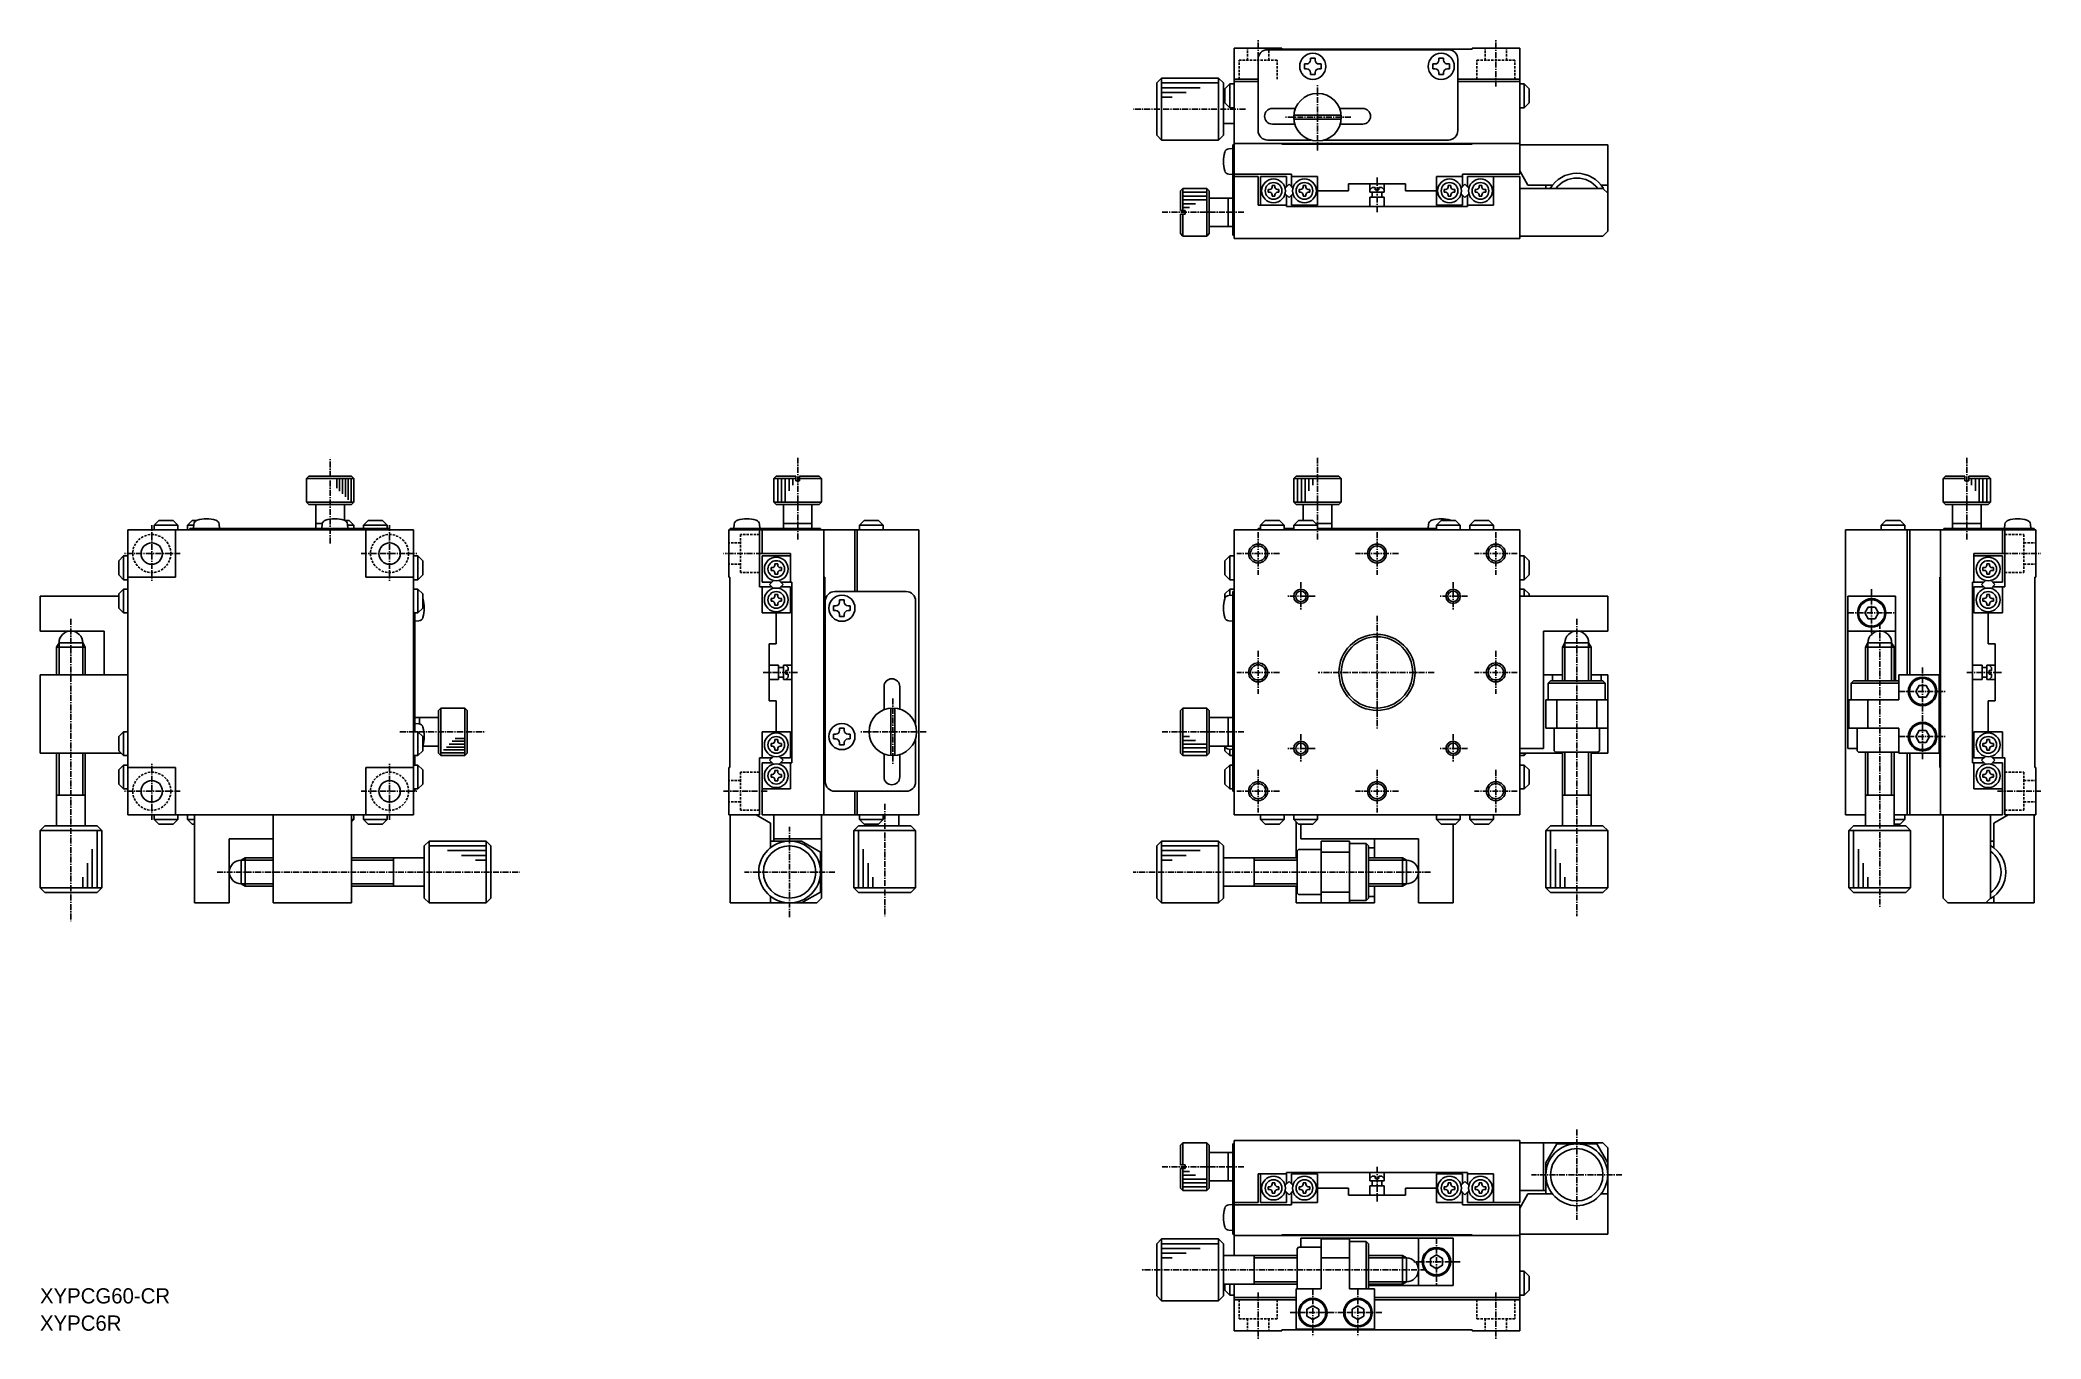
# Model space of a CAD drawing. Extents: x 1013 to 1433, y -26 to 247.
import ezdxf

# ---------------------------------------------------------------- set-up
doc = ezdxf.new("R2010")
doc.units = 0
doc.linetypes.add('CENTER', pattern=[2, 1.25, -0.25, 0.25, -0.25])
doc.linetypes.add('DASHED', pattern=[0.75, 0.5, -0.25])
doc.layers.get('0').update_dxf_attribs({"linetype": 'CONTINUOUS'})
doc.layers.add('CENTER', color=1, linetype='CENTER')

msp = doc.modelspace()

# ---------------------------------------------------------------- texts
at = {"color": 7, "linetype": 'CONTINUOUS'}
for s, p in [('XYPCG60-CR', (1012.59, -18.51)), ('XYPC6R', (1012.59, -24.24))]:
    msp.add_text(s, height=3.2, dxfattribs=at).set_placement(p)

# ---------------------------------------------------------------- linework, layer by layer
for p, q in [((1273.69, 245.56), (1263.69, 245.56)), ((1263.69, 225.56), (1263.69, 245.56)), ((1270.69, 245.26), (1308.69, 245.26)), ((1273.69, 245.36), (1273.69, 245.56)), ((1313.69, 245.36), (1273.69, 245.36)), ((1313.69, 245.36), (1313.69, 245.56)), ((1313.69, 245.56), (1323.69, 245.56)), ((1323.69, 245.56), (1323.69, 225.56)), ((1268.69, 228.26), (1268.69, 243.26)), ((1278.44, 241.26), (1278.44, 242.26)), ((1278.44, 242.26), (1278.89, 242.26)), ((1278.44, 241.26), (1278.89, 241.26)), ((1279.69, 243.51), (1279.69, 243.06)), ((1279.69, 243.51), (1280.69, 243.51)), ((1279.69, 240.01), (1279.69, 240.46)), ((1280.69, 240.01), (1279.69, 240.01)), ((1280.69, 243.51), (1280.69, 243.06)), ((1280.69, 240.01), (1280.69, 240.46)), ((1281.94, 242.26), (1281.49, 242.26)), ((1281.94, 241.26), (1281.49, 241.26)), ((1281.94, 242.26), (1281.94, 241.26)), ((1305.44, 241.26), (1305.44, 242.26)), ((1305.44, 242.26), (1305.89, 242.26)), ((1305.44, 241.26), (1305.89, 241.26)), ((1306.69, 243.51), (1306.69, 243.06)), ((1306.69, 243.51), (1307.69, 243.51)), ((1306.69, 240.01), (1306.69, 240.46)), ((1307.69, 240.01), (1306.69, 240.01)), ((1307.69, 243.51), (1307.69, 243.06)), ((1307.69, 240.01), (1307.69, 240.46)), ((1308.94, 242.26), (1308.49, 242.26)), ((1308.94, 241.26), (1308.49, 241.26)), ((1308.94, 242.26), (1308.94, 241.26)), ((1310.69, 228.26), (1310.69, 243.26)), ((1261.73, 237.06), (1262.73, 238.06)), ((1261.73, 237.06), (1261.73, 234.06)), ((1262.73, 238.06), (1262.73, 233.06)), ((1262.73, 238.06), (1263.69, 238.06)), ((1268.69, 239.06), (1263.69, 239.06)), ((1268.69, 238.56), (1263.69, 238.56)), ((1323.69, 239.06), (1310.69, 239.06)), ((1323.69, 238.56), (1310.69, 238.56)), ((1324.65, 238.06), (1323.69, 238.06)), ((1325.65, 237.06), (1324.65, 238.06)), ((1324.65, 238.06), (1324.65, 233.06)), ((1325.65, 237.06), (1325.65, 234.06)), ((1261.73, 234.06), (1262.73, 233.06)), ((1262.73, 233.06), (1263.69, 233.06)), ((1271.69, 232.91), (1276.55, 232.91)), ((1276.21, 231.46), (1286.18, 231.46)), ((1285.84, 232.91), (1290.69, 232.91)), ((1324.65, 233.06), (1323.69, 233.06)), ((1325.65, 234.06), (1324.65, 233.06)), ((1271.69, 229.61), (1276.41, 229.61)), ((1276.21, 230.66), (1286.18, 230.66)), ((1285.98, 229.61), (1290.69, 229.61)), ((1262.55, 224.43), (1263.39, 224.51)), ((1263.39, 225.26), (1263.69, 225.26)), ((1263.39, 206.26), (1263.39, 225.26)), ((1263.69, 225.56), (1273.69, 225.56)), ((1263.69, 205.56), (1263.69, 225.56)), ((1323.69, 225.56), (1263.69, 225.56)), ((1279.79, 226.26), (1270.69, 226.26)), ((1273.69, 225.36), (1273.69, 225.56)), ((1313.69, 225.36), (1273.69, 225.36)), ((1308.69, 226.26), (1282.59, 226.26)), ((1313.69, 225.36), (1313.69, 225.56)), ((1323.69, 225.56), (1313.69, 225.56)), ((1323.69, 225.56), (1323.69, 219.06)), ((1323.69, 225.26), (1342.19, 225.26)), ((1342.19, 207.06), (1342.19, 225.26)), ((1263.39, 219.01), (1262.55, 219.08)), ((1263.69, 219.06), (1275.69, 219.06)), ((1275.69, 218.56), (1275.69, 219.06)), ((1311.69, 219.06), (1311.69, 218.56)), ((1323.69, 219.06), (1311.69, 219.06)), ((1325.43, 216.76), (1323.69, 219.76)), ((1252.89, 216.06), (1252.39, 215.56)), ((1252.39, 215.56), (1252.39, 211.46)), ((1257.89, 216.06), (1252.89, 216.06)), ((1258.39, 215.56), (1257.89, 216.06)), ((1258.39, 206.56), (1258.39, 215.56)), ((1263.69, 218.56), (1268.69, 218.56)), ((1268.69, 218.56), (1268.69, 212.56)), ((1269.19, 218.56), (1269.19, 212.56)), ((1269.19, 218.56), (1274.69, 218.56)), ((1270.84, 215.86), (1271.14, 215.86)), ((1270.84, 215.26), (1270.84, 215.86)), ((1270.84, 215.26), (1271.14, 215.26)), ((1271.64, 216.66), (1271.64, 216.36)), ((1271.64, 216.66), (1272.24, 216.66)), ((1271.64, 214.46), (1271.64, 214.76)), ((1272.24, 216.66), (1272.24, 216.36)), ((1272.24, 214.46), (1272.24, 214.76)), ((1273.04, 215.86), (1272.74, 215.86)), ((1273.04, 215.26), (1272.74, 215.26)), ((1273.04, 215.26), (1273.04, 215.86)), ((1274.37, 216.15), (1275.19, 216.97)), ((1274.37, 214.97), (1275.19, 214.14)), ((1274.69, 218.56), (1274.69, 216.47)), ((1274.69, 212.56), (1274.69, 214.64)), ((1275.19, 216.97), (1276.01, 216.15)), ((1275.19, 214.14), (1276.01, 214.97)), ((1275.69, 218.56), (1281.19, 218.56)), ((1275.69, 218.56), (1275.69, 216.47)), ((1275.69, 212.56), (1275.69, 214.64)), ((1277.34, 215.86), (1277.64, 215.86)), ((1277.34, 215.26), (1277.34, 215.86)), ((1277.34, 215.26), (1277.64, 215.26)), ((1278.14, 216.66), (1278.74, 216.66)), ((1278.14, 216.66), (1278.14, 216.36)), ((1278.14, 214.46), (1278.14, 214.76)), ((1278.74, 216.66), (1278.74, 216.36)), ((1278.74, 214.46), (1278.74, 214.76)), ((1279.54, 215.86), (1279.24, 215.86)), ((1279.54, 215.26), (1279.24, 215.26)), ((1279.54, 215.26), (1279.54, 215.86)), ((1281.19, 212.56), (1281.19, 218.56)), ((1281.19, 215.56), (1287.69, 215.56)), ((1287.69, 217.06), (1287.69, 215.56)), ((1287.69, 217.06), (1299.69, 217.06)), ((1292.19, 215.26), (1292.19, 217.06)), ((1292.69, 216.26), (1292.19, 215.76)), ((1295.19, 215.26), (1292.19, 215.26)), ((1292.69, 216.26), (1293.29, 216.26)), ((1292.69, 215.26), (1292.69, 214.26)), ((1293.29, 216.26), (1293.29, 215.76)), ((1293.29, 215.76), (1294.09, 215.76)), ((1294.09, 216.26), (1294.09, 215.76)), ((1294.09, 216.26), (1294.69, 216.26)), ((1294.69, 216.26), (1295.19, 215.76)), ((1294.69, 214.26), (1294.69, 215.26)), ((1295.19, 217.06), (1295.19, 215.26)), ((1299.69, 217.06), (1299.69, 215.56)), ((1299.69, 215.56), (1306.19, 215.56)), ((1306.19, 212.56), (1306.19, 218.56)), ((1306.19, 218.56), (1311.69, 218.56)), ((1307.84, 215.86), (1308.14, 215.86)), ((1307.84, 215.26), (1307.84, 215.86)), ((1307.84, 215.26), (1308.14, 215.26)), ((1309.24, 216.66), (1308.64, 216.66)), ((1308.64, 216.66), (1308.64, 216.36)), ((1308.64, 214.46), (1308.64, 214.76)), ((1309.24, 216.66), (1309.24, 216.36)), ((1309.24, 214.46), (1309.24, 214.76)), ((1310.04, 215.86), (1309.74, 215.86)), ((1310.04, 215.26), (1309.74, 215.26)), ((1310.04, 215.26), (1310.04, 215.86)), ((1312.19, 216.97), (1311.37, 216.15)), ((1312.19, 214.14), (1311.37, 214.97)), ((1311.69, 218.56), (1311.69, 216.47)), ((1311.69, 212.56), (1311.69, 214.64)), ((1313.01, 216.15), (1312.19, 216.97)), ((1313.01, 214.97), (1312.19, 214.14)), ((1318.19, 218.56), (1312.69, 218.56)), ((1312.69, 218.56), (1312.69, 216.47)), ((1312.69, 212.56), (1312.69, 214.64)), ((1314.34, 215.86), (1314.64, 215.86)), ((1314.34, 215.26), (1314.34, 215.86)), ((1314.34, 215.26), (1314.64, 215.26)), ((1315.74, 216.66), (1315.14, 216.66)), ((1315.14, 216.66), (1315.14, 216.36)), ((1315.14, 214.46), (1315.14, 214.76)), ((1315.74, 216.66), (1315.74, 216.36)), ((1315.74, 214.46), (1315.74, 214.76)), ((1316.54, 215.86), (1316.24, 215.86)), ((1316.54, 215.26), (1316.24, 215.26)), ((1316.54, 215.26), (1316.54, 215.86)), ((1318.19, 218.56), (1318.19, 212.56)), ((1323.69, 218.56), (1318.19, 218.56)), ((1323.69, 218.56), (1323.69, 205.56)), ((1323.69, 216.06), (1341.19, 216.06)), ((1330.57, 216.76), (1325.43, 216.76)), ((1329.19, 216.06), (1329.19, 216.76)), ((1342.19, 216.76), (1340.82, 216.76)), ((1342.19, 215.06), (1341.19, 216.06)), ((1253.39, 211.46), (1252.39, 211.46)), ((1253.39, 210.66), (1252.39, 210.66)), ((1252.39, 210.66), (1252.39, 206.56)), ((1253.39, 211.06), (1253.39, 211.46)), ((1253.39, 211.06), (1253.39, 210.66)), ((1263.39, 214.06), (1258.39, 214.06)), ((1262.39, 208.06), (1262.39, 214.06)), ((1274.69, 212.56), (1268.69, 212.56)), ((1272.24, 214.46), (1271.64, 214.46)), ((1274.69, 212.56), (1274.69, 212.26)), ((1274.69, 212.26), (1312.69, 212.26)), ((1281.19, 212.56), (1275.69, 212.56)), ((1278.74, 214.46), (1278.14, 214.46)), ((1292.19, 212.26), (1292.19, 214.26)), ((1295.19, 214.26), (1292.19, 214.26)), ((1295.19, 214.26), (1295.19, 212.26)), ((1311.69, 212.56), (1306.19, 212.56)), ((1308.64, 214.46), (1309.24, 214.46)), ((1312.69, 212.56), (1318.19, 212.56)), ((1312.69, 212.26), (1312.69, 212.56)), ((1315.14, 214.46), (1315.74, 214.46)), ((1252.39, 206.56), (1252.89, 206.06)), ((1257.89, 206.06), (1258.39, 206.56)), ((1263.39, 208.06), (1258.39, 208.06)), ((1263.69, 206.26), (1263.39, 206.26)), ((1341.19, 206.06), (1342.19, 207.06)), ((1257.89, 206.06), (1252.89, 206.06)), ((1323.69, 205.56), (1263.69, 205.56)), ((1323.69, 206.06), (1341.19, 206.06)), ((1069.09, 155.56), (1068.59, 155.06)), ((1068.59, 150.06), (1068.59, 155.06)), ((1078.09, 155.56), (1069.09, 155.56)), ((1078.59, 155.06), (1078.09, 155.56)), ((1078.59, 150.06), (1078.59, 155.06)), ((1166.89, 155.06), (1167.39, 155.56)), ((1166.89, 150.06), (1166.89, 155.06)), ((1167.39, 155.56), (1171.49, 155.56)), ((1171.49, 154.56), (1171.49, 155.56)), ((1171.89, 154.56), (1171.49, 154.56)), ((1171.89, 154.56), (1172.29, 154.56)), ((1172.29, 154.56), (1172.29, 155.56)), ((1172.29, 155.56), (1176.39, 155.56)), ((1176.39, 155.56), (1176.89, 155.06)), ((1176.89, 150.06), (1176.89, 155.06)), ((1276.19, 155.06), (1276.69, 155.56)), ((1276.19, 150.06), (1276.19, 155.06)), ((1276.69, 155.56), (1285.69, 155.56)), ((1285.69, 155.56), (1286.19, 155.06)), ((1286.19, 150.06), (1286.19, 155.06)), ((1413.19, 155.56), (1412.69, 155.06)), ((1412.69, 150.06), (1412.69, 155.06)), ((1417.29, 155.56), (1413.19, 155.56)), ((1417.29, 154.56), (1417.29, 155.56)), ((1417.69, 154.56), (1417.29, 154.56)), ((1417.69, 154.56), (1418.09, 154.56)), ((1418.09, 154.56), (1418.09, 155.56)), ((1422.19, 155.56), (1418.09, 155.56)), ((1422.69, 155.06), (1422.19, 155.56)), ((1422.69, 150.06), (1422.69, 155.06)), ((1068.59, 150.06), (1069.09, 149.56)), ((1069.09, 149.56), (1078.09, 149.56)), ((1070.59, 144.56), (1070.59, 149.56)), ((1076.59, 146.27), (1076.59, 149.56)), ((1078.09, 149.56), (1078.59, 150.06)), ((1167.39, 149.56), (1166.89, 150.06)), ((1176.39, 149.56), (1167.39, 149.56)), ((1168.89, 144.56), (1168.89, 149.56)), ((1174.89, 144.56), (1174.89, 149.56)), ((1176.89, 150.06), (1176.39, 149.56)), ((1276.69, 149.56), (1276.19, 150.06)), ((1285.69, 149.56), (1276.69, 149.56)), ((1278.19, 146.22), (1278.19, 149.56)), ((1284.19, 144.56), (1284.19, 149.56)), ((1286.19, 150.06), (1285.69, 149.56)), ((1412.69, 150.06), (1413.19, 149.56)), ((1413.19, 149.56), (1422.19, 149.56)), ((1414.69, 144.56), (1414.69, 149.56)), ((1420.69, 144.56), (1420.69, 149.56)), ((1422.19, 149.56), (1422.69, 150.06)), ((1031.09, 144.26), (1091.09, 144.26)), ((1031.09, 144.26), (1031.09, 84.26)), ((1037.59, 146.22), (1036.59, 145.22)), ((1036.59, 145.22), (1036.59, 144.26)), ((1041.59, 145.22), (1036.59, 145.22)), ((1040.59, 146.22), (1037.59, 146.22)), ((1040.59, 146.22), (1041.59, 145.22)), ((1041.09, 144.26), (1041.09, 134.26)), ((1041.59, 145.22), (1041.59, 144.26)), ((1044.59, 146.22), (1043.59, 145.22)), ((1043.59, 145.22), (1043.59, 144.26)), ((1044.9, 145.22), (1043.59, 145.22)), ((1044.09, 144.56), (1044.09, 144.26)), ((1044.09, 144.56), (1086.09, 144.56)), ((1045.48, 146.22), (1044.59, 146.22)), ((1044.84, 144.56), (1044.92, 145.41)), ((1050.27, 145.41), (1050.34, 144.56)), ((1070.59, 145.56), (1071.93, 145.56)), ((1071.84, 144.56), (1071.92, 145.41)), ((1076.71, 146.22), (1077.59, 146.22)), ((1077.27, 145.41), (1077.34, 144.56)), ((1077.29, 145.22), (1078.59, 145.22)), ((1077.59, 146.22), (1078.59, 145.22)), ((1078.59, 145.22), (1078.59, 144.56)), ((1081.59, 146.22), (1080.59, 145.22)), ((1080.59, 145.22), (1080.59, 144.56)), ((1080.59, 145.22), (1085.59, 145.22)), ((1081.09, 144.26), (1081.09, 134.26)), ((1081.59, 146.22), (1084.59, 146.22)), ((1084.59, 146.22), (1085.59, 145.22)), ((1085.59, 145.22), (1085.59, 144.56)), ((1086.09, 144.56), (1086.09, 144.26)), ((1091.09, 84.26), (1091.09, 144.26)), ((1157.39, 144.26), (1157.39, 134.26)), ((1177.39, 144.26), (1157.39, 144.26)), ((1157.69, 144.56), (1157.69, 144.26)), ((1176.69, 144.56), (1157.69, 144.56)), ((1158.52, 145.41), (1158.44, 144.56)), ((1163.94, 144.56), (1163.87, 145.41)), ((1163.89, 144.26), (1163.89, 132.26)), ((1164.39, 144.26), (1164.39, 139.26)), ((1174.89, 145.56), (1168.89, 145.56)), ((1176.69, 144.26), (1176.69, 144.56)), ((1177.39, 134.26), (1177.39, 144.26)), ((1177.39, 144.26), (1197.39, 144.26)), ((1177.39, 84.26), (1177.39, 144.26)), ((1183.89, 144.26), (1183.89, 131.26)), ((1184.39, 144.26), (1184.39, 131.26)), ((1185.89, 146.22), (1184.89, 145.22)), ((1184.89, 145.22), (1184.89, 144.26)), ((1184.89, 145.22), (1189.89, 145.22)), ((1185.89, 146.22), (1188.89, 146.22)), ((1188.89, 146.22), (1189.89, 145.22)), ((1189.89, 145.22), (1189.89, 144.26)), ((1197.39, 144.26), (1197.39, 84.26)), ((1323.69, 144.26), (1263.69, 144.26)), ((1263.69, 84.26), (1263.69, 144.26)), ((1269.19, 144.56), (1268.69, 144.56)), ((1268.69, 144.56), (1268.69, 144.26)), ((1270.19, 146.22), (1269.19, 145.22)), ((1269.19, 145.22), (1269.19, 144.26)), ((1274.19, 145.22), (1269.19, 145.22)), ((1273.19, 146.22), (1270.19, 146.22)), ((1273.19, 146.22), (1274.19, 145.22)), ((1274.19, 145.22), (1274.19, 144.26)), ((1276.19, 144.56), (1274.19, 144.56)), ((1277.19, 146.22), (1276.19, 145.22)), ((1276.19, 145.22), (1276.19, 144.26)), ((1281.19, 145.22), (1276.19, 145.22)), ((1280.19, 146.22), (1277.19, 146.22)), ((1280.19, 146.22), (1281.19, 145.22)), ((1284.19, 145.56), (1280.85, 145.56)), ((1281.19, 145.22), (1281.19, 144.26)), ((1306.19, 144.56), (1281.19, 144.56)), ((1304.52, 145.41), (1304.44, 144.56)), ((1307.19, 146.22), (1306.19, 145.22)), ((1306.19, 145.22), (1306.19, 144.26)), ((1306.19, 145.22), (1311.19, 145.22)), ((1307.19, 146.22), (1310.19, 146.22)), ((1310.19, 146.22), (1311.19, 145.22)), ((1311.19, 145.22), (1311.19, 144.26)), ((1314.19, 146.22), (1313.19, 145.22)), ((1313.19, 145.22), (1318.19, 145.22)), ((1313.19, 145.22), (1313.19, 144.26)), ((1314.19, 146.22), (1317.19, 146.22)), ((1317.19, 146.22), (1318.19, 145.22)), ((1318.19, 145.22), (1318.19, 144.26)), ((1323.69, 144.26), (1323.69, 84.26)), ((1412.19, 144.26), (1392.19, 144.26)), ((1392.19, 144.26), (1392.19, 84.26)), ((1400.69, 146.22), (1399.69, 145.22)), ((1399.69, 145.22), (1399.69, 144.26)), ((1404.69, 145.22), (1399.69, 145.22)), ((1403.69, 146.22), (1400.69, 146.22)), ((1403.69, 146.22), (1404.69, 145.22)), ((1404.69, 145.22), (1404.69, 144.26)), ((1405.19, 144.26), (1405.19, 113.76)), ((1405.69, 144.26), (1405.69, 113.76)), ((1412.19, 134.26), (1412.19, 144.26)), ((1412.19, 144.26), (1432.19, 144.26)), ((1412.19, 84.26), (1412.19, 144.26)), ((1412.89, 144.26), (1412.89, 144.56)), ((1412.89, 144.56), (1431.89, 144.56)), ((1414.69, 145.56), (1420.69, 145.56)), ((1425.19, 144.26), (1425.19, 139.26)), ((1425.64, 144.56), (1425.72, 145.41)), ((1425.69, 144.26), (1425.69, 132.26)), ((1431.07, 145.41), (1431.14, 144.56)), ((1431.89, 144.56), (1431.89, 144.26)), ((1432.19, 144.26), (1432.19, 134.26)), ((1170.39, 139.26), (1164.39, 139.26)), ((1170.39, 133.26), (1170.39, 139.26)), ((1425.19, 139.26), (1419.19, 139.26)), ((1419.19, 133.26), (1419.19, 139.26)), ((1029.13, 137.76), (1030.13, 138.76)), ((1029.13, 134.76), (1029.13, 137.76)), ((1029.13, 134.76), (1030.13, 133.76)), ((1030.13, 138.76), (1031.09, 138.76)), ((1030.13, 133.76), (1030.13, 138.76)), ((1092.05, 138.76), (1091.09, 138.76)), ((1093.05, 137.76), (1092.05, 138.76)), ((1092.05, 133.76), (1092.05, 138.76)), ((1093.05, 134.76), (1092.05, 133.76)), ((1093.05, 134.76), (1093.05, 137.76)), ((1164.39, 138.76), (1170.39, 138.76)), ((1164.39, 133.26), (1164.39, 138.76)), ((1166.29, 136.31), (1166.59, 136.31)), ((1166.29, 136.31), (1166.29, 135.71)), ((1166.29, 135.71), (1166.59, 135.71)), ((1167.09, 137.11), (1167.09, 136.81)), ((1167.69, 137.11), (1167.09, 137.11)), ((1167.09, 134.91), (1167.09, 135.21)), ((1167.69, 134.91), (1167.09, 134.91)), ((1167.69, 137.11), (1167.69, 136.81)), ((1167.69, 134.91), (1167.69, 135.21)), ((1168.49, 136.31), (1168.19, 136.31)), ((1168.49, 135.71), (1168.19, 135.71)), ((1168.49, 135.71), (1168.49, 136.31)), ((1261.73, 137.76), (1262.73, 138.76)), ((1261.73, 134.76), (1261.73, 137.76)), ((1261.73, 134.76), (1262.73, 133.76)), ((1262.73, 138.76), (1263.69, 138.76)), ((1262.73, 133.76), (1262.73, 138.76)), ((1324.65, 138.76), (1323.69, 138.76)), ((1325.65, 137.76), (1324.65, 138.76)), ((1324.65, 133.76), (1324.65, 138.76)), ((1325.65, 134.76), (1324.65, 133.76)), ((1325.65, 134.76), (1325.65, 137.76)), ((1425.19, 138.76), (1419.19, 138.76)), ((1421.09, 136.31), (1421.39, 136.31)), ((1421.09, 135.71), (1421.09, 136.31)), ((1421.09, 135.71), (1421.39, 135.71)), ((1421.89, 137.11), (1421.89, 136.81)), ((1421.89, 137.11), (1422.49, 137.11)), ((1421.89, 134.91), (1421.89, 135.21)), ((1421.89, 134.91), (1422.49, 134.91)), ((1422.49, 137.11), (1422.49, 136.81)), ((1422.49, 134.91), (1422.49, 135.21)), ((1423.29, 136.31), (1422.99, 136.31)), ((1423.29, 135.71), (1422.99, 135.71)), ((1423.29, 136.31), (1423.29, 135.71)), ((1425.19, 138.76), (1425.19, 133.26)), ((1029.13, 130.76), (1030.13, 131.76)), ((1029.13, 127.76), (1029.13, 130.76)), ((1030.13, 133.76), (1031.09, 133.76)), ((1030.13, 131.76), (1031.09, 131.76)), ((1030.13, 126.76), (1030.13, 131.76)), ((1031.09, 134.26), (1041.09, 134.26)), ((1091.09, 134.26), (1081.09, 134.26)), ((1092.05, 133.76), (1091.09, 133.76)), ((1092.05, 131.76), (1091.09, 131.76)), ((1093.05, 130.76), (1092.05, 131.76)), ((1092.05, 126.76), (1092.05, 131.76)), ((1093.05, 127.76), (1093.05, 130.76)), ((1157.59, 134.26), (1157.39, 134.26)), ((1157.59, 94.26), (1157.59, 134.26)), ((1164.39, 132.26), (1163.89, 132.26)), ((1164.39, 133.26), (1166.48, 133.26)), ((1164.39, 132.26), (1166.48, 132.26)), ((1164.39, 132.26), (1164.39, 126.76)), ((1166.8, 133.58), (1165.98, 132.76)), ((1165.98, 132.76), (1166.8, 131.94)), ((1167.09, 130.61), (1167.09, 130.31)), ((1167.69, 130.61), (1167.09, 130.61)), ((1167.69, 130.61), (1167.69, 130.31)), ((1167.99, 133.58), (1168.81, 132.76)), ((1168.81, 132.76), (1167.99, 131.94)), ((1170.39, 133.26), (1168.31, 133.26)), ((1170.39, 132.26), (1168.31, 132.26)), ((1170.39, 133.26), (1170.69, 133.26)), ((1170.39, 126.76), (1170.39, 132.26)), ((1170.69, 133.26), (1170.69, 95.26)), ((1177.59, 134.26), (1177.39, 134.26)), ((1177.59, 134.26), (1177.59, 94.26)), ((1194.69, 131.26), (1179.69, 131.26)), ((1261.73, 130.76), (1262.73, 131.76)), ((1261.73, 129.91), (1261.73, 130.76)), ((1263.39, 130.51), (1262.55, 130.43)), ((1262.73, 133.76), (1263.69, 133.76)), ((1262.73, 130.43), (1262.73, 131.76)), ((1262.73, 131.76), (1263.69, 131.76)), ((1263.39, 131.26), (1263.69, 131.26)), ((1263.39, 131.26), (1263.39, 89.26)), ((1324.65, 133.76), (1323.69, 133.76)), ((1324.65, 131.76), (1323.69, 131.76)), ((1325.65, 130.76), (1324.65, 131.76)), ((1324.65, 130.26), (1324.65, 131.76)), ((1325.65, 130.26), (1325.65, 130.76)), ((1411.99, 134.26), (1412.19, 134.26)), ((1411.99, 134.26), (1411.99, 94.26)), ((1419.19, 133.26), (1418.89, 133.26)), ((1418.89, 133.26), (1418.89, 95.26)), ((1419.19, 133.26), (1421.28, 133.26)), ((1419.19, 132.26), (1421.28, 132.26)), ((1419.19, 126.76), (1419.19, 132.26)), ((1421.6, 133.58), (1420.78, 132.76)), ((1420.78, 132.76), (1421.6, 131.94)), ((1421.89, 130.61), (1421.89, 130.31)), ((1421.89, 130.61), (1422.49, 130.61)), ((1422.49, 130.61), (1422.49, 130.31)), ((1422.79, 133.58), (1423.61, 132.76)), ((1423.61, 132.76), (1422.79, 131.94)), ((1425.19, 133.26), (1423.11, 133.26)), ((1425.19, 132.26), (1423.11, 132.26)), ((1425.19, 132.26), (1425.69, 132.26)), ((1425.19, 132.26), (1425.19, 126.76)), ((1431.99, 134.26), (1432.19, 134.26)), ((1431.99, 94.26), (1431.99, 134.26)), ((1012.59, 130.26), (1029.13, 130.26)), ((1012.59, 122.96), (1012.59, 130.26)), ((1029.13, 127.76), (1030.13, 126.76)), ((1030.13, 126.76), (1031.09, 126.76)), ((1092.05, 126.76), (1091.09, 126.76)), ((1091.39, 126.76), (1091.39, 101.76)), ((1093.05, 127.76), (1092.05, 126.76)), ((1170.39, 126.76), (1164.39, 126.76)), ((1166.29, 129.81), (1166.59, 129.81)), ((1166.29, 129.81), (1166.29, 129.21)), ((1166.29, 129.21), (1166.59, 129.21)), ((1167.09, 128.41), (1167.09, 128.71)), ((1167.69, 128.41), (1167.09, 128.41)), ((1167.39, 126.76), (1167.39, 120.26)), ((1167.69, 128.41), (1167.69, 128.71)), ((1168.49, 129.81), (1168.19, 129.81)), ((1168.49, 129.21), (1168.19, 129.21)), ((1168.49, 129.21), (1168.49, 129.81)), ((1177.69, 91.26), (1177.69, 129.26)), ((1179.44, 128.26), (1179.89, 128.26)), ((1179.44, 127.26), (1179.44, 128.26)), ((1179.44, 127.26), (1179.89, 127.26)), ((1180.69, 129.51), (1181.69, 129.51)), ((1180.69, 129.51), (1180.69, 129.06)), ((1180.69, 126.01), (1180.69, 126.46)), ((1181.69, 129.51), (1181.69, 129.06)), ((1181.69, 126.01), (1181.69, 126.46)), ((1182.94, 128.26), (1182.49, 128.26)), ((1182.94, 127.26), (1182.49, 127.26)), ((1182.94, 128.26), (1182.94, 127.26)), ((1196.69, 129.26), (1196.69, 103.16)), ((1342.19, 130.26), (1323.69, 130.26)), ((1342.19, 122.96), (1342.19, 130.26)), ((1402.69, 130.26), (1392.69, 130.26)), ((1392.69, 130.26), (1392.69, 98.26)), ((1402.69, 112.51), (1402.69, 130.26)), ((1419.19, 126.76), (1425.19, 126.76)), ((1421.09, 129.81), (1421.39, 129.81)), ((1421.09, 129.21), (1421.09, 129.81)), ((1421.09, 129.21), (1421.39, 129.21)), ((1421.89, 128.41), (1421.89, 128.71)), ((1421.89, 128.41), (1422.49, 128.41)), ((1422.19, 126.76), (1422.19, 120.26)), ((1422.49, 128.41), (1422.49, 128.71)), ((1423.29, 129.81), (1422.99, 129.81)), ((1423.29, 129.21), (1422.99, 129.21)), ((1423.29, 129.81), (1423.29, 129.21)), ((1026.09, 122.96), (1012.59, 122.96)), ((1026.09, 113.76), (1026.09, 122.96)), ((1092.24, 125.08), (1091.39, 125.01)), ((1181.69, 126.01), (1180.69, 126.01)), ((1262.55, 125.08), (1263.39, 125.01)), ((1328.69, 122.96), (1342.19, 122.96)), ((1328.69, 98.26), (1328.69, 122.96)), ((1402.69, 122.96), (1392.69, 122.96)), ((1165.89, 120.26), (1167.39, 120.26)), ((1165.89, 120.26), (1165.89, 108.26)), ((1423.69, 120.26), (1422.19, 120.26)), ((1423.69, 120.26), (1423.69, 108.26)), ((1012.59, 113.76), (1031.09, 113.76)), ((1012.59, 97.26), (1012.59, 113.76)), ((1165.89, 115.76), (1167.89, 115.76)), ((1167.89, 112.76), (1167.89, 115.76)), ((1168.89, 115.26), (1167.89, 115.26)), ((1168.89, 115.76), (1170.69, 115.76)), ((1168.89, 112.76), (1168.89, 115.76)), ((1169.89, 115.26), (1169.39, 115.76)), ((1169.89, 114.66), (1169.39, 114.66)), ((1169.39, 114.66), (1169.39, 113.86)), ((1169.89, 113.86), (1169.39, 113.86)), ((1169.89, 115.26), (1169.89, 114.66)), ((1169.89, 113.86), (1169.89, 113.26)), ((1332.69, 113.76), (1328.69, 113.76)), ((1330.57, 113.76), (1330.57, 112.51)), ((1342.19, 113.76), (1338.69, 113.76)), ((1340.82, 113.76), (1340.82, 112.51)), ((1342.19, 97.26), (1342.19, 113.76)), ((1403.39, 108.51), (1403.39, 113.76)), ((1403.39, 113.76), (1411.89, 113.76)), ((1411.89, 97.26), (1411.89, 113.76)), ((1418.89, 115.76), (1420.89, 115.76)), ((1420.89, 112.76), (1420.89, 115.76)), ((1421.89, 115.26), (1420.89, 115.26)), ((1421.89, 115.76), (1423.69, 115.76)), ((1421.89, 112.76), (1421.89, 115.76)), ((1422.89, 115.26), (1422.39, 115.76)), ((1422.89, 114.66), (1422.39, 114.66)), ((1422.39, 114.66), (1422.39, 113.86)), ((1422.89, 113.86), (1422.39, 113.86)), ((1422.89, 115.26), (1422.89, 114.66)), ((1422.89, 113.86), (1422.89, 113.26)), ((1167.89, 112.76), (1165.89, 112.76)), ((1167.89, 113.26), (1168.89, 113.26)), ((1170.69, 112.76), (1168.89, 112.76)), ((1169.89, 113.26), (1169.39, 112.76)), ((1190.04, 106.4), (1190.04, 111.26)), ((1193.34, 106.54), (1193.34, 111.26)), ((1420.89, 112.76), (1418.89, 112.76)), ((1420.89, 113.26), (1421.89, 113.26)), ((1423.69, 112.76), (1421.89, 112.76)), ((1422.89, 113.26), (1422.39, 112.76)), ((1096.89, 106.76), (1096.39, 106.26)), ((1096.39, 106.26), (1096.39, 97.26)), ((1096.89, 106.76), (1101.89, 106.76)), ((1102.39, 106.26), (1101.89, 106.76)), ((1102.39, 97.26), (1102.39, 106.26)), ((1165.89, 108.26), (1167.39, 108.26)), ((1167.39, 108.26), (1167.39, 101.76)), ((1191.49, 96.77), (1191.49, 106.74)), ((1192.29, 96.77), (1192.29, 106.74)), ((1252.39, 106.26), (1252.89, 106.76)), ((1252.39, 97.26), (1252.39, 106.26)), ((1257.89, 106.76), (1252.89, 106.76)), ((1257.89, 106.76), (1258.39, 106.26)), ((1258.39, 106.26), (1258.39, 97.26)), ((1329.19, 108.51), (1329.19, 102.51)), ((1342.19, 108.51), (1329.19, 108.51)), ((1331.49, 102.51), (1331.49, 108.51)), ((1339.9, 102.51), (1339.9, 108.51)), ((1392.89, 108.51), (1392.89, 102.51)), ((1403.39, 108.51), (1392.89, 108.51)), ((1396.89, 102.51), (1396.89, 108.51)), ((1422.19, 108.26), (1422.19, 101.76)), ((1423.69, 108.26), (1422.19, 108.26)), ((1029.13, 100.76), (1030.13, 101.76)), ((1030.13, 101.76), (1031.09, 101.76)), ((1030.13, 101.76), (1030.13, 96.76)), ((1092.05, 101.76), (1091.09, 101.76)), ((1091.39, 104.76), (1096.39, 104.76)), ((1091.39, 103.51), (1092.24, 103.43)), ((1092.05, 101.76), (1092.05, 96.76)), ((1093.05, 100.76), (1092.05, 101.76)), ((1092.39, 104.76), (1092.39, 103.42)), ((1170.39, 101.76), (1164.39, 101.76)), ((1164.39, 101.76), (1164.39, 96.26)), ((1170.39, 101.76), (1170.39, 96.26)), ((1179.44, 101.26), (1179.89, 101.26)), ((1179.44, 100.26), (1179.44, 101.26)), ((1180.69, 102.51), (1181.69, 102.51)), ((1180.69, 102.51), (1180.69, 102.06)), ((1181.69, 102.51), (1181.69, 102.06)), ((1182.94, 101.26), (1182.49, 101.26)), ((1182.94, 101.26), (1182.94, 100.26)), ((1263.39, 104.76), (1258.39, 104.76)), ((1262.39, 104.76), (1262.39, 98.76)), ((1329.19, 102.51), (1342.19, 102.51)), ((1392.89, 102.51), (1403.39, 102.51)), ((1403.39, 102.51), (1403.39, 97.26)), ((1419.19, 101.76), (1425.19, 101.76)), ((1419.19, 96.26), (1419.19, 101.76)), ((1425.19, 101.76), (1425.19, 96.26)), ((1012.59, 97.26), (1029.63, 97.26)), ((1029.13, 100.76), (1029.13, 97.76)), ((1029.13, 97.76), (1030.13, 96.76)), ((1093.05, 97.76), (1092.05, 96.76)), ((1093.05, 100.76), (1093.05, 97.76)), ((1093.1, 98.76), (1096.39, 98.76)), ((1096.39, 97.26), (1096.89, 96.76)), ((1101.89, 96.76), (1102.39, 97.26)), ((1166.29, 99.31), (1166.59, 99.31)), ((1166.29, 98.71), (1166.29, 99.31)), ((1166.29, 98.71), (1166.59, 98.71)), ((1167.09, 100.11), (1167.09, 99.81)), ((1167.69, 100.11), (1167.09, 100.11)), ((1167.09, 97.91), (1167.09, 98.21)), ((1167.69, 97.91), (1167.09, 97.91)), ((1167.69, 100.11), (1167.69, 99.81)), ((1167.69, 97.91), (1167.69, 98.21)), ((1168.49, 99.31), (1168.19, 99.31)), ((1168.49, 98.71), (1168.19, 98.71)), ((1168.49, 99.31), (1168.49, 98.71)), ((1179.44, 100.26), (1179.89, 100.26)), ((1180.69, 99.01), (1180.69, 99.46)), ((1181.69, 99.01), (1180.69, 99.01)), ((1181.69, 99.01), (1181.69, 99.46)), ((1182.94, 100.26), (1182.49, 100.26)), ((1190.04, 92.26), (1190.04, 97.11)), ((1193.34, 92.26), (1193.34, 96.97)), ((1196.69, 100.36), (1196.69, 91.26)), ((1252.89, 96.76), (1252.39, 97.26)), ((1258.39, 97.26), (1257.89, 96.76)), ((1263.39, 98.76), (1258.39, 98.76)), ((1261.73, 98.64), (1261.73, 97.76)), ((1261.73, 97.76), (1262.73, 96.76)), ((1262.55, 98.08), (1263.39, 98.01)), ((1262.73, 98.07), (1262.73, 96.76)), ((1323.69, 98.26), (1328.69, 98.26)), ((1332.69, 97.26), (1323.69, 97.26)), ((1325.15, 97.26), (1324.65, 96.76)), ((1324.65, 97.26), (1324.65, 96.76)), ((1342.19, 97.26), (1338.69, 97.26)), ((1392.69, 98.26), (1394.64, 98.26)), ((1411.89, 97.26), (1403.39, 97.26)), ((1405.19, 97.26), (1405.19, 84.26)), ((1405.69, 97.26), (1405.69, 84.26)), ((1421.09, 99.31), (1421.39, 99.31)), ((1421.09, 99.31), (1421.09, 98.71)), ((1421.09, 98.71), (1421.39, 98.71)), ((1421.89, 100.11), (1421.89, 99.81)), ((1421.89, 100.11), (1422.49, 100.11)), ((1421.89, 97.91), (1421.89, 98.21)), ((1421.89, 97.91), (1422.49, 97.91)), ((1422.49, 100.11), (1422.49, 99.81)), ((1422.49, 97.91), (1422.49, 98.21)), ((1423.29, 99.31), (1422.99, 99.31)), ((1423.29, 98.71), (1422.99, 98.71)), ((1423.29, 98.71), (1423.29, 99.31)), ((1029.13, 93.76), (1030.13, 94.76)), ((1029.13, 93.76), (1029.13, 90.76)), ((1030.13, 96.76), (1031.09, 96.76)), ((1030.13, 94.76), (1031.09, 94.76)), ((1030.13, 94.76), (1030.13, 89.76)), ((1031.09, 94.26), (1041.09, 94.26)), ((1041.09, 84.26), (1041.09, 94.26)), ((1081.09, 84.26), (1081.09, 94.26)), ((1091.09, 94.26), (1081.09, 94.26)), ((1092.05, 96.76), (1091.09, 96.76)), ((1092.05, 94.76), (1091.09, 94.76)), ((1091.39, 96.76), (1091.39, 94.76)), ((1092.05, 94.76), (1092.05, 89.76)), ((1093.05, 93.76), (1092.05, 94.76)), ((1093.05, 93.76), (1093.05, 90.76)), ((1096.89, 96.76), (1101.89, 96.76)), ((1157.59, 94.26), (1157.39, 94.26)), ((1157.39, 84.26), (1157.39, 94.26)), ((1163.89, 96.26), (1164.39, 96.26)), ((1163.89, 84.26), (1163.89, 96.26)), ((1164.39, 96.26), (1166.48, 96.26)), ((1164.39, 95.26), (1166.48, 95.26)), ((1164.39, 89.76), (1164.39, 95.26)), ((1165.98, 95.76), (1166.8, 96.58)), ((1166.8, 94.94), (1165.98, 95.76)), ((1166.29, 92.81), (1166.59, 92.81)), ((1166.29, 92.21), (1166.29, 92.81)), ((1167.09, 93.61), (1167.09, 93.31)), ((1167.69, 93.61), (1167.09, 93.61)), ((1167.69, 93.61), (1167.69, 93.31)), ((1168.81, 95.76), (1167.99, 96.58)), ((1167.99, 94.94), (1168.81, 95.76)), ((1168.49, 92.81), (1168.19, 92.81)), ((1170.39, 96.26), (1168.31, 96.26)), ((1170.39, 95.26), (1168.31, 95.26)), ((1168.49, 92.81), (1168.49, 92.21)), ((1170.39, 95.26), (1170.39, 89.76)), ((1170.69, 95.26), (1170.39, 95.26)), ((1177.59, 94.26), (1177.39, 94.26)), ((1177.39, 94.26), (1177.39, 84.26)), ((1257.89, 96.76), (1252.89, 96.76)), ((1261.73, 93.76), (1262.73, 94.76)), ((1261.73, 93.76), (1261.73, 90.76)), ((1262.73, 96.76), (1263.39, 96.76)), ((1262.73, 94.76), (1263.39, 94.76)), ((1262.73, 94.76), (1262.73, 89.76)), ((1324.65, 96.76), (1323.69, 96.76)), ((1324.65, 94.76), (1323.69, 94.76)), ((1324.65, 94.76), (1324.65, 89.76)), ((1325.65, 93.76), (1324.65, 94.76)), ((1325.65, 93.76), (1325.65, 90.76)), ((1411.99, 94.26), (1412.19, 94.26)), ((1412.19, 94.26), (1412.19, 84.26)), ((1418.89, 95.26), (1419.19, 95.26)), ((1419.19, 96.26), (1421.28, 96.26)), ((1419.19, 95.26), (1419.19, 89.76)), ((1419.19, 95.26), (1421.28, 95.26)), ((1420.78, 95.76), (1421.6, 96.58)), ((1421.6, 94.94), (1420.78, 95.76)), ((1421.09, 92.81), (1421.39, 92.81)), ((1421.09, 92.81), (1421.09, 92.21)), ((1421.89, 93.61), (1421.89, 93.31)), ((1421.89, 93.61), (1422.49, 93.61)), ((1422.49, 93.61), (1422.49, 93.31)), ((1423.61, 95.76), (1422.79, 96.58)), ((1422.79, 94.94), (1423.61, 95.76)), ((1423.29, 92.81), (1422.99, 92.81)), ((1425.19, 96.26), (1423.11, 96.26)), ((1425.19, 95.26), (1423.11, 95.26)), ((1423.29, 92.21), (1423.29, 92.81)), ((1425.69, 96.26), (1425.19, 96.26)), ((1425.19, 89.76), (1425.19, 95.26)), ((1425.69, 84.26), (1425.69, 96.26)), ((1431.99, 94.26), (1432.19, 94.26)), ((1432.19, 84.26), (1432.19, 94.26)), ((1029.13, 90.76), (1030.13, 89.76)), ((1030.13, 89.76), (1031.09, 89.76)), ((1092.05, 89.76), (1091.09, 89.76)), ((1091.39, 89.26), (1091.09, 89.26)), ((1091.39, 89.76), (1091.39, 89.26)), ((1093.05, 90.76), (1092.05, 89.76)), ((1164.39, 89.76), (1170.39, 89.76)), ((1164.39, 84.26), (1164.39, 89.76)), ((1166.29, 92.21), (1166.59, 92.21)), ((1167.09, 91.41), (1167.09, 91.71)), ((1167.69, 91.41), (1167.09, 91.41)), ((1167.69, 91.41), (1167.69, 91.71)), ((1168.49, 92.21), (1168.19, 92.21)), ((1194.69, 89.26), (1179.69, 89.26)), ((1183.89, 89.26), (1183.89, 84.26)), ((1184.39, 89.26), (1184.39, 84.26)), ((1261.73, 90.76), (1262.73, 89.76)), ((1262.73, 89.76), (1263.39, 89.76)), ((1263.39, 89.26), (1263.69, 89.26)), ((1324.65, 89.76), (1323.69, 89.76)), ((1325.65, 90.76), (1324.65, 89.76)), ((1425.19, 89.76), (1419.19, 89.76)), ((1421.09, 92.21), (1421.39, 92.21)), ((1421.89, 91.41), (1421.89, 91.71)), ((1421.89, 91.41), (1422.49, 91.41)), ((1422.49, 91.41), (1422.49, 91.71)), ((1423.29, 92.21), (1422.99, 92.21)), ((1425.19, 84.26), (1425.19, 89.76)), ((1031.09, 84.26), (1091.09, 84.26)), ((1036.59, 83.3), (1036.59, 84.26)), ((1041.59, 83.3), (1041.59, 84.26)), ((1043.59, 83.3), (1043.59, 84.26)), ((1045.09, 65.76), (1045.09, 84.26)), ((1061.59, 65.76), (1061.59, 84.26)), ((1078.09, 65.76), (1078.09, 84.26)), ((1078.59, 83.3), (1078.59, 84.26)), ((1080.59, 83.3), (1080.59, 84.26)), ((1085.59, 83.3), (1085.59, 84.26)), ((1157.39, 84.26), (1163.89, 84.26)), ((1157.69, 84.26), (1157.69, 65.76)), ((1166.19, 82.53), (1163.19, 84.26)), ((1164.39, 84.26), (1177.39, 84.26)), ((1166.89, 84.26), (1166.89, 78.76)), ((1176.89, 84.26), (1176.89, 66.76)), ((1197.39, 84.26), (1177.39, 84.26)), ((1184.89, 83.3), (1184.89, 84.26)), ((1189.89, 83.3), (1189.89, 84.26)), ((1323.69, 84.26), (1263.69, 84.26)), ((1269.19, 83.3), (1269.19, 84.26)), ((1274.19, 83.3), (1274.19, 84.26)), ((1276.19, 83.3), (1276.19, 84.26)), ((1281.19, 83.3), (1281.19, 84.26)), ((1306.19, 83.3), (1306.19, 84.26)), ((1311.19, 83.3), (1311.19, 84.26)), ((1313.19, 83.3), (1313.19, 84.26)), ((1318.19, 83.3), (1318.19, 84.26)), ((1392.19, 84.26), (1396.39, 84.26)), ((1402.39, 84.26), (1412.19, 84.26)), ((1404.69, 83.3), (1404.69, 84.26)), ((1425.19, 84.26), (1412.19, 84.26)), ((1412.69, 84.26), (1412.69, 66.76)), ((1422.69, 84.26), (1422.69, 66.76)), ((1423.39, 82.53), (1426.39, 84.26)), ((1432.19, 84.26), (1425.69, 84.26)), ((1431.89, 84.26), (1431.89, 65.76)), ((1041.59, 83.3), (1036.59, 83.3)), ((1037.59, 82.3), (1036.59, 83.3)), ((1040.59, 82.3), (1037.59, 82.3)), ((1040.59, 82.3), (1041.59, 83.3)), ((1044.59, 82.3), (1043.59, 83.3)), ((1045.09, 83.3), (1043.59, 83.3)), ((1045.09, 82.3), (1044.59, 82.3)), ((1078.09, 82.8), (1078.59, 83.3)), ((1078.09, 83.3), (1078.59, 83.3)), ((1081.59, 82.3), (1080.59, 83.3)), ((1080.59, 83.3), (1085.59, 83.3)), ((1081.59, 82.3), (1084.59, 82.3)), ((1084.59, 82.3), (1085.59, 83.3)), ((1166.19, 77.38), (1166.19, 82.53)), ((1184.89, 83.3), (1189.89, 83.3)), ((1185.89, 82.3), (1184.89, 83.3)), ((1185.89, 82.3), (1188.89, 82.3)), ((1188.89, 82.3), (1189.89, 83.3)), ((1274.19, 83.3), (1269.19, 83.3)), ((1270.19, 82.3), (1269.19, 83.3)), ((1273.19, 82.3), (1270.19, 82.3)), ((1273.19, 82.3), (1274.19, 83.3)), ((1281.19, 83.3), (1276.19, 83.3)), ((1277.19, 82.3), (1276.19, 83.3)), ((1276.69, 75.26), (1276.69, 82.8)), ((1280.19, 82.3), (1277.19, 82.3)), ((1277.69, 82.3), (1277.69, 79.26)), ((1280.19, 82.3), (1281.19, 83.3)), ((1306.19, 83.3), (1311.19, 83.3)), ((1307.19, 82.3), (1306.19, 83.3)), ((1307.19, 82.3), (1310.19, 82.3)), ((1309.69, 65.76), (1309.69, 82.3)), ((1310.19, 82.3), (1311.19, 83.3)), ((1313.19, 83.3), (1318.19, 83.3)), ((1314.19, 82.3), (1313.19, 83.3)), ((1314.19, 82.3), (1317.19, 82.3)), ((1317.19, 82.3), (1318.19, 83.3)), ((1404.69, 83.3), (1402.39, 83.3)), ((1403.69, 82.3), (1402.39, 82.3)), ((1403.69, 82.3), (1404.69, 83.3)), ((1423.39, 77.38), (1423.39, 82.53)), ((1052.39, 79.26), (1052.39, 65.76)), ((1061.59, 79.26), (1052.39, 79.26)), ((1172.72, 78.76), (1166.19, 78.76)), ((1166.89, 79.26), (1176.89, 79.26)), ((1176.69, 76.46), (1172.72, 78.76)), ((1176.69, 68.05), (1176.69, 76.46)), ((1277.69, 79.26), (1302.39, 79.26)), ((1287.94, 78.76), (1281.94, 78.76)), ((1281.94, 78.76), (1281.94, 65.76)), ((1281.94, 76.46), (1287.94, 76.46)), ((1287.94, 65.76), (1287.94, 78.76)), ((1293.19, 77.38), (1291.94, 77.38)), ((1293.19, 75.26), (1293.19, 79.26)), ((1302.39, 79.26), (1302.39, 65.76)), ((1422.69, 78.76), (1423.39, 78.76)), ((1176.69, 68.05), (1172.72, 65.76)), ((1276.69, 65.76), (1276.69, 69.26)), ((1281.94, 68.05), (1287.94, 68.05)), ((1293.19, 65.76), (1293.19, 69.26)), ((1052.39, 65.76), (1045.09, 65.76)), ((1078.09, 65.76), (1061.59, 65.76)), ((1175.89, 65.76), (1157.69, 65.76)), ((1166.19, 65.76), (1166.19, 67.13)), ((1176.89, 66.76), (1175.89, 65.76)), ((1276.69, 65.76), (1293.19, 65.76)), ((1293.19, 67.13), (1291.94, 67.13)), ((1302.39, 65.76), (1309.69, 65.76)), ((1412.69, 66.76), (1413.69, 65.76)), ((1413.69, 65.76), (1431.89, 65.76)), ((1421.69, 65.76), (1422.69, 66.76)), ((1423.39, 65.76), (1423.39, 67.13)), ((1252.39, 14.76), (1252.89, 15.26)), ((1252.39, 10.66), (1252.39, 14.76)), ((1257.89, 15.26), (1252.89, 15.26)), ((1257.89, 15.26), (1258.39, 14.76)), ((1258.39, 14.76), (1258.39, 5.76)), ((1263.39, 13.26), (1258.39, 13.26)), ((1262.39, 13.26), (1262.39, 7.26)), ((1263.69, 15.06), (1263.39, 15.06)), ((1263.39, 15.06), (1263.39, -3.94)), ((1263.69, 15.76), (1263.69, -4.24)), ((1323.69, 15.76), (1263.69, 15.76)), ((1323.69, 2.76), (1323.69, 15.76)), ((1323.69, 15.26), (1341.19, 15.26)), ((1328.69, 5.26), (1328.69, 15.26)), ((1331.49, 15.06), (1329.19, 11.08)), ((1339.9, 15.06), (1331.49, 15.06)), ((1339.9, 15.06), (1342.19, 11.08)), ((1341.19, 15.26), (1342.19, 14.26)), ((1342.19, 14.26), (1342.19, -3.94)), ((1253.39, 10.66), (1252.39, 10.66)), ((1253.39, 9.86), (1252.39, 9.86)), ((1252.39, 5.76), (1252.39, 9.86)), ((1253.39, 10.26), (1253.39, 10.66)), ((1253.39, 10.26), (1253.39, 9.86)), ((1268.69, 8.76), (1268.69, 2.76)), ((1274.69, 8.76), (1268.69, 8.76)), ((1269.19, 2.76), (1269.19, 8.76)), ((1274.69, 8.76), (1274.69, 9.06)), ((1274.69, 9.06), (1312.69, 9.06)), ((1274.69, 8.76), (1274.69, 6.67)), ((1275.69, 8.76), (1275.69, 6.67)), ((1281.19, 8.76), (1275.69, 8.76)), ((1281.19, 8.76), (1281.19, 2.76)), ((1292.19, 7.26), (1292.19, 9.06)), ((1295.19, 9.06), (1295.19, 7.26)), ((1306.19, 8.76), (1306.19, 2.76)), ((1306.19, 8.76), (1311.69, 8.76)), ((1311.69, 8.76), (1311.69, 6.67)), ((1312.69, 9.06), (1312.69, 8.76)), ((1312.69, 8.76), (1318.19, 8.76)), ((1312.69, 8.76), (1312.69, 6.67)), ((1318.19, 2.76), (1318.19, 8.76)), ((1329.19, 11.08), (1329.19, 4.56)), ((1252.89, 5.26), (1252.39, 5.76)), ((1257.89, 5.26), (1252.89, 5.26)), ((1258.39, 5.76), (1257.89, 5.26)), ((1263.39, 7.26), (1258.39, 7.26)), ((1270.84, 6.06), (1271.14, 6.06)), ((1270.84, 6.06), (1270.84, 5.46)), ((1270.84, 5.46), (1271.14, 5.46)), ((1271.64, 6.86), (1271.64, 6.56)), ((1272.24, 6.86), (1271.64, 6.86)), ((1271.64, 4.66), (1271.64, 4.96)), ((1271.64, 4.66), (1272.24, 4.66)), ((1272.24, 6.86), (1272.24, 6.56)), ((1272.24, 4.66), (1272.24, 4.96)), ((1273.04, 6.06), (1272.74, 6.06)), ((1273.04, 5.46), (1272.74, 5.46)), ((1273.04, 6.06), (1273.04, 5.46)), ((1274.37, 6.35), (1275.19, 7.17)), ((1274.37, 5.17), (1275.19, 4.34)), ((1274.69, 2.76), (1274.69, 4.84)), ((1275.19, 7.17), (1276.01, 6.35)), ((1275.19, 4.34), (1276.01, 5.17)), ((1275.69, 2.76), (1275.69, 4.84)), ((1277.34, 6.06), (1277.64, 6.06)), ((1277.34, 6.06), (1277.34, 5.46)), ((1277.34, 5.46), (1277.64, 5.46)), ((1278.14, 6.86), (1278.14, 6.56)), ((1278.74, 6.86), (1278.14, 6.86)), ((1278.14, 4.66), (1278.14, 4.96)), ((1278.14, 4.66), (1278.74, 4.66)), ((1278.74, 6.86), (1278.74, 6.56)), ((1278.74, 4.66), (1278.74, 4.96)), ((1279.54, 6.06), (1279.24, 6.06)), ((1279.54, 5.46), (1279.24, 5.46)), ((1279.54, 6.06), (1279.54, 5.46)), ((1281.19, 5.76), (1287.69, 5.76)), ((1287.69, 4.26), (1287.69, 5.76)), ((1287.69, 4.26), (1299.69, 4.26)), ((1292.69, 8.26), (1292.19, 7.76)), ((1295.19, 7.26), (1292.19, 7.26)), ((1292.19, 4.26), (1292.19, 6.26)), ((1295.19, 6.26), (1292.19, 6.26)), ((1292.69, 8.26), (1293.29, 8.26)), ((1292.69, 7.26), (1292.69, 6.26)), ((1293.29, 8.26), (1293.29, 7.76)), ((1293.29, 7.76), (1294.09, 7.76)), ((1294.09, 8.26), (1294.09, 7.76)), ((1294.09, 8.26), (1294.69, 8.26)), ((1294.69, 8.26), (1295.19, 7.76)), ((1294.69, 6.26), (1294.69, 7.26)), ((1295.19, 6.26), (1295.19, 4.26)), ((1299.69, 4.26), (1299.69, 5.76)), ((1299.69, 5.76), (1306.19, 5.76)), ((1307.84, 6.06), (1308.14, 6.06)), ((1307.84, 6.06), (1307.84, 5.46)), ((1307.84, 5.46), (1308.14, 5.46)), ((1308.64, 6.86), (1308.64, 6.56)), ((1308.64, 6.86), (1309.24, 6.86)), ((1308.64, 4.66), (1308.64, 4.96)), ((1309.24, 4.66), (1308.64, 4.66)), ((1309.24, 6.86), (1309.24, 6.56)), ((1309.24, 4.66), (1309.24, 4.96)), ((1310.04, 6.06), (1309.74, 6.06)), ((1310.04, 5.46), (1309.74, 5.46)), ((1310.04, 6.06), (1310.04, 5.46)), ((1312.19, 7.17), (1311.37, 6.35)), ((1312.19, 4.34), (1311.37, 5.17)), ((1311.69, 2.76), (1311.69, 4.84)), ((1313.01, 6.35), (1312.19, 7.17)), ((1313.01, 5.17), (1312.19, 4.34)), ((1312.69, 2.76), (1312.69, 4.84)), ((1314.34, 6.06), (1314.64, 6.06)), ((1314.34, 6.06), (1314.34, 5.46)), ((1314.34, 5.46), (1314.64, 5.46)), ((1315.14, 6.86), (1315.14, 6.56)), ((1315.14, 6.86), (1315.74, 6.86)), ((1315.14, 4.66), (1315.14, 4.96)), ((1315.74, 4.66), (1315.14, 4.66)), ((1315.74, 6.86), (1315.74, 6.56)), ((1315.74, 4.66), (1315.74, 4.96)), ((1316.54, 6.06), (1316.24, 6.06)), ((1316.54, 5.46), (1316.24, 5.46)), ((1316.54, 6.06), (1316.54, 5.46)), ((1323.69, 5.26), (1329.19, 5.26)), ((1325.43, 4.56), (1323.69, 1.56)), ((1330.57, 4.56), (1325.43, 4.56)), ((1342.19, 4.56), (1340.82, 4.56)), ((1263.39, 2.31), (1262.55, 2.23)), ((1263.69, 2.76), (1268.69, 2.76)), ((1263.69, 2.26), (1275.69, 2.26)), ((1274.69, 2.76), (1269.19, 2.76)), ((1275.69, 2.76), (1275.69, 2.26)), ((1275.69, 2.76), (1281.19, 2.76)), ((1306.19, 2.76), (1311.69, 2.76)), ((1311.69, 2.26), (1311.69, 2.76)), ((1323.69, 2.26), (1311.69, 2.26)), ((1318.19, 2.76), (1312.69, 2.76)), ((1323.69, 2.76), (1318.19, 2.76)), ((1323.69, -4.24), (1323.69, 2.26)), ((1262.55, -3.12), (1263.39, -3.19)), ((1263.39, -3.94), (1263.69, -3.94)), ((1273.69, -4.04), (1273.69, -4.24)), ((1313.69, -4.04), (1273.69, -4.04)), ((1313.69, -4.04), (1313.69, -4.24)), ((1323.69, -3.94), (1342.19, -3.94)), ((1263.69, -4.24), (1273.69, -4.24)), ((1263.69, -4.24), (1263.69, -8.44)), ((1323.69, -4.24), (1263.69, -4.24)), ((1277.69, -4.74), (1277.69, -6.69)), ((1309.69, -4.74), (1277.69, -4.74)), ((1287.94, -4.94), (1281.94, -4.94)), ((1281.94, -4.94), (1281.94, -15.44)), ((1287.94, -15.44), (1287.94, -4.94)), ((1302.39, -14.74), (1302.39, -4.74)), ((1309.69, -14.74), (1309.69, -4.74)), ((1323.69, -4.24), (1313.69, -4.24)), ((1323.69, -24.24), (1323.69, -4.24)), ((1281.94, -8.94), (1287.94, -8.94)), ((1324.65, -11.74), (1323.69, -11.74)), ((1325.65, -12.74), (1324.65, -11.74)), ((1324.65, -16.74), (1324.65, -11.74)), ((1261.73, -15.74), (1261.73, -14.44)), ((1261.73, -15.74), (1262.73, -16.74)), ((1262.73, -16.74), (1262.73, -14.44)), ((1262.73, -16.74), (1263.69, -16.74)), ((1263.69, -14.44), (1263.69, -24.24)), ((1276.69, -23.94), (1276.69, -15.44)), ((1281.94, -15.44), (1276.69, -15.44)), ((1287.94, -15.44), (1293.19, -15.44)), ((1291.94, -14.74), (1309.69, -14.74)), ((1293.19, -15.44), (1293.19, -23.94)), ((1324.65, -16.74), (1323.69, -16.74)), ((1325.65, -15.74), (1324.65, -16.74)), ((1325.65, -15.74), (1325.65, -12.74)), ((1276.69, -17.24), (1263.69, -17.24)), ((1276.69, -17.74), (1263.69, -17.74)), ((1323.69, -17.24), (1293.19, -17.24)), ((1323.69, -17.74), (1293.19, -17.74)), ((1273.69, -24.24), (1263.69, -24.24)), ((1273.69, -24.04), (1273.69, -24.24)), ((1313.69, -24.04), (1273.69, -24.04)), ((1276.69, -23.94), (1293.19, -23.94)), ((1313.69, -24.04), (1313.69, -24.24)), ((1313.69, -24.24), (1323.69, -24.24))]:
    msp.add_line(p, q)
at = {"color": 3, "linetype": 'DASHED'}
for p, q in [((1266.44, 243.06), (1266.44, 245.56)), ((1270.94, 243.06), (1270.94, 245.56)), ((1316.44, 243.06), (1316.44, 245.56)), ((1320.94, 243.06), (1320.94, 245.56)), ((1272.69, 243.06), (1264.69, 243.06)), ((1264.69, 239.06), (1264.69, 243.06)), ((1272.69, 239.06), (1272.69, 243.06)), ((1322.69, 243.06), (1314.69, 243.06)), ((1314.69, 239.06), (1314.69, 243.06)), ((1322.69, 239.06), (1322.69, 243.06)), ((1159.89, 135.26), (1159.89, 143.26)), ((1163.89, 143.26), (1159.89, 143.26)), ((1425.69, 143.26), (1429.69, 143.26)), ((1429.69, 135.26), (1429.69, 143.26)), ((1159.89, 141.51), (1157.39, 141.51)), ((1429.69, 141.51), (1432.19, 141.51)), ((1159.89, 137.01), (1157.39, 137.01)), ((1163.89, 135.26), (1159.89, 135.26)), ((1425.69, 135.26), (1429.69, 135.26)), ((1429.69, 137.01), (1432.19, 137.01)), ((1159.89, 93.26), (1159.89, 85.26)), ((1163.89, 93.26), (1159.89, 93.26)), ((1425.69, 93.26), (1429.69, 93.26)), ((1429.69, 93.26), (1429.69, 85.26)), ((1159.89, 91.51), (1157.39, 91.51)), ((1429.69, 91.51), (1432.19, 91.51)), ((1159.89, 87.01), (1157.39, 87.01)), ((1163.89, 85.26), (1159.89, 85.26)), ((1425.69, 85.26), (1429.69, 85.26)), ((1429.69, 87.01), (1432.19, 87.01)), ((1264.69, -17.74), (1264.69, -21.74)), ((1272.69, -17.74), (1272.69, -21.74)), ((1314.69, -17.74), (1314.69, -21.74)), ((1322.69, -17.74), (1322.69, -21.74)), ((1272.69, -21.74), (1264.69, -21.74)), ((1266.44, -21.74), (1266.44, -24.24)), ((1270.94, -21.74), (1270.94, -24.24)), ((1322.69, -21.74), (1314.69, -21.74)), ((1316.44, -21.74), (1316.44, -24.24)), ((1320.94, -21.74), (1320.94, -24.24))]:
    msp.add_line(p, q, dxfattribs=at)
at = {"color": 7, "linetype": 'CONTINUOUS'}
for p, q in [((1247.39, 238.26), (1248.39, 239.26)), ((1247.39, 227.26), (1247.39, 238.26)), ((1248.39, 239.26), (1260.39, 239.26)), ((1248.39, 226.26), (1248.39, 239.26)), ((1261.39, 238.26), (1260.39, 239.26)), ((1260.39, 239.26), (1260.39, 226.26)), ((1261.39, 238.26), (1261.39, 227.26)), ((1261.73, 235.76), (1261.39, 235.76)), ((1247.39, 227.26), (1248.39, 226.26)), ((1261.39, 227.26), (1260.39, 226.26)), ((1263.69, 229.76), (1261.39, 229.76)), ((1248.39, 226.26), (1260.39, 226.26)), ((1016.09, 119.59), (1016.59, 120.46)), ((1016.09, 119.59), (1016.09, 113.76)), ((1022.09, 119.59), (1016.09, 119.59)), ((1021.59, 120.46), (1016.59, 120.46)), ((1022.09, 119.59), (1021.59, 120.46)), ((1022.09, 119.59), (1022.09, 113.76)), ((1332.69, 119.59), (1333.19, 120.46)), ((1332.69, 119.59), (1332.69, 112.46)), ((1332.69, 119.59), (1338.69, 119.59)), ((1333.19, 120.46), (1338.19, 120.46)), ((1338.69, 119.59), (1338.19, 120.46)), ((1338.69, 119.59), (1338.69, 112.46)), ((1396.39, 119.59), (1396.89, 120.46)), ((1396.39, 119.59), (1396.39, 112.46)), ((1396.39, 119.59), (1402.39, 119.59)), ((1396.89, 120.46), (1401.89, 120.46)), ((1402.39, 119.59), (1401.89, 120.46)), ((1402.39, 119.59), (1402.39, 112.46)), ((1330.19, 112.46), (1329.69, 111.96)), ((1329.69, 111.96), (1341.69, 111.96)), ((1329.69, 111.96), (1329.69, 108.46)), ((1341.19, 112.46), (1330.19, 112.46)), ((1341.19, 112.46), (1341.69, 111.96)), ((1341.69, 111.96), (1341.69, 108.46)), ((1393.89, 112.46), (1393.39, 111.96)), ((1393.39, 111.96), (1393.39, 108.46)), ((1393.39, 111.96), (1403.39, 111.96)), ((1403.39, 112.46), (1393.89, 112.46)), ((1330.94, 97.76), (1330.94, 102.46)), ((1340.44, 97.76), (1340.44, 102.46)), ((1394.64, 97.76), (1394.64, 102.46)), ((1016.09, 88.46), (1016.09, 97.26)), ((1022.09, 88.46), (1022.09, 97.26)), ((1331.24, 97.46), (1330.94, 97.76)), ((1331.24, 97.46), (1340.14, 97.46)), ((1332.69, 88.46), (1332.69, 97.46)), ((1338.69, 88.46), (1338.69, 97.46)), ((1340.14, 97.46), (1340.44, 97.76)), ((1394.94, 97.46), (1394.64, 97.76)), ((1394.94, 97.46), (1403.39, 97.46)), ((1396.39, 88.46), (1396.39, 97.46)), ((1402.39, 88.46), (1402.39, 97.46)), ((1016.09, 88.46), (1016.09, 81.96)), ((1016.09, 88.46), (1022.09, 88.46)), ((1022.09, 88.46), (1022.09, 81.96)), ((1332.69, 88.46), (1332.69, 81.96)), ((1338.69, 88.46), (1332.69, 88.46)), ((1338.69, 88.46), (1338.69, 81.96)), ((1396.39, 88.46), (1396.39, 81.96)), ((1402.39, 88.46), (1396.39, 88.46)), ((1402.39, 88.46), (1402.39, 81.96)), ((1193.19, 84.26), (1193.19, 81.96)), ((1013.59, 81.96), (1012.59, 80.96)), ((1025.59, 80.96), (1012.59, 80.96)), ((1012.59, 68.96), (1012.59, 80.96)), ((1024.59, 81.96), (1013.59, 81.96)), ((1024.59, 81.96), (1025.59, 80.96)), ((1025.59, 68.96), (1025.59, 80.96)), ((1184.69, 81.96), (1183.69, 80.96)), ((1183.69, 68.96), (1183.69, 80.96)), ((1183.69, 80.96), (1196.69, 80.96)), ((1184.69, 81.96), (1195.69, 81.96)), ((1187.19, 82.3), (1187.19, 81.96)), ((1195.69, 81.96), (1196.69, 80.96)), ((1196.69, 68.96), (1196.69, 80.96)), ((1330.19, 81.96), (1329.19, 80.96)), ((1329.19, 80.96), (1342.19, 80.96)), ((1329.19, 68.96), (1329.19, 80.96)), ((1330.19, 81.96), (1341.19, 81.96)), ((1341.19, 81.96), (1342.19, 80.96)), ((1342.19, 68.96), (1342.19, 80.96)), ((1393.89, 81.96), (1392.89, 80.96)), ((1392.89, 80.96), (1405.89, 80.96)), ((1392.89, 68.96), (1392.89, 80.96)), ((1393.89, 81.96), (1404.89, 81.96)), ((1404.89, 81.96), (1405.89, 80.96)), ((1405.89, 68.96), (1405.89, 80.96)), ((1093.39, 77.76), (1094.39, 78.76)), ((1093.39, 77.76), (1093.39, 66.76)), ((1106.39, 78.76), (1094.39, 78.76)), ((1094.39, 78.76), (1094.39, 65.76)), ((1107.39, 77.76), (1106.39, 78.76)), ((1106.39, 65.76), (1106.39, 78.76)), ((1107.39, 66.76), (1107.39, 77.76)), ((1247.39, 77.76), (1248.39, 78.76)), ((1247.39, 66.76), (1247.39, 77.76)), ((1248.39, 65.76), (1248.39, 78.76)), ((1248.39, 78.76), (1260.39, 78.76)), ((1260.39, 78.76), (1260.39, 65.76)), ((1261.39, 77.76), (1260.39, 78.76)), ((1261.39, 77.76), (1261.39, 66.76)), ((1276.89, 76.71), (1277.19, 77.01)), ((1276.89, 76.71), (1276.89, 67.81)), ((1277.19, 77.01), (1281.89, 77.01)), ((1291.39, 78.26), (1287.89, 78.26)), ((1291.39, 78.26), (1291.39, 66.26)), ((1291.89, 77.76), (1291.39, 78.26)), ((1291.89, 66.76), (1291.89, 77.76)), ((1055.76, 75.26), (1054.89, 74.76)), ((1054.89, 74.76), (1054.89, 69.76)), ((1055.76, 75.26), (1055.76, 69.26)), ((1055.76, 75.26), (1061.59, 75.26)), ((1086.89, 75.26), (1078.09, 75.26)), ((1086.89, 69.26), (1086.89, 75.26)), ((1086.89, 75.26), (1093.39, 75.26)), ((1267.89, 75.26), (1261.39, 75.26)), ((1267.89, 69.26), (1267.89, 75.26)), ((1267.89, 75.26), (1276.89, 75.26)), ((1299.03, 75.26), (1291.89, 75.26)), ((1299.03, 75.26), (1299.03, 69.26)), ((1299.03, 75.26), (1299.89, 74.76)), ((1299.89, 74.76), (1299.89, 69.76)), ((1013.59, 67.96), (1012.59, 68.96)), ((1012.59, 68.96), (1025.59, 68.96)), ((1013.59, 67.96), (1024.59, 67.96)), ((1024.59, 67.96), (1025.59, 68.96)), ((1055.76, 69.26), (1054.89, 69.76)), ((1055.76, 69.26), (1061.59, 69.26)), ((1086.89, 69.26), (1078.09, 69.26)), ((1086.89, 69.26), (1093.39, 69.26)), ((1196.69, 68.96), (1183.69, 68.96)), ((1184.69, 67.96), (1183.69, 68.96)), ((1195.69, 67.96), (1184.69, 67.96)), ((1195.69, 67.96), (1196.69, 68.96)), ((1267.89, 69.26), (1261.39, 69.26)), ((1267.89, 69.26), (1276.89, 69.26)), ((1276.89, 67.81), (1277.19, 67.51)), ((1277.19, 67.51), (1281.89, 67.51)), ((1299.03, 69.26), (1291.89, 69.26)), ((1299.03, 69.26), (1299.89, 69.76)), ((1342.19, 68.96), (1329.19, 68.96)), ((1330.19, 67.96), (1329.19, 68.96)), ((1341.19, 67.96), (1330.19, 67.96)), ((1341.19, 67.96), (1342.19, 68.96)), ((1393.89, 67.96), (1392.89, 68.96)), ((1405.89, 68.96), (1392.89, 68.96)), ((1404.89, 67.96), (1393.89, 67.96)), ((1404.89, 67.96), (1405.89, 68.96)), ((1093.39, 66.76), (1094.39, 65.76)), ((1106.39, 65.76), (1094.39, 65.76)), ((1107.39, 66.76), (1106.39, 65.76)), ((1247.39, 66.76), (1248.39, 65.76)), ((1248.39, 65.76), (1260.39, 65.76)), ((1261.39, 66.76), (1260.39, 65.76)), ((1291.39, 66.26), (1287.89, 66.26)), ((1291.89, 66.76), (1291.39, 66.26)), ((1247.39, -5.94), (1248.39, -4.94)), ((1247.39, -16.94), (1247.39, -5.94)), ((1248.39, -17.94), (1248.39, -4.94)), ((1248.39, -4.94), (1260.39, -4.94)), ((1260.39, -4.94), (1260.39, -17.94)), ((1261.39, -5.94), (1260.39, -4.94)), ((1261.39, -5.94), (1261.39, -16.94)), ((1276.89, -6.99), (1277.19, -6.69)), ((1276.89, -6.99), (1276.89, -15.44)), ((1277.19, -6.69), (1281.89, -6.69)), ((1291.39, -5.44), (1287.89, -5.44)), ((1291.89, -5.94), (1291.39, -5.44)), ((1291.39, -5.44), (1291.39, -15.44)), ((1291.89, -15.44), (1291.89, -5.94)), ((1267.89, -8.44), (1261.39, -8.44)), ((1267.89, -14.44), (1267.89, -8.44)), ((1267.89, -8.44), (1276.89, -8.44)), ((1299.03, -8.44), (1291.89, -8.44)), ((1299.03, -8.44), (1299.03, -14.44)), ((1299.03, -8.44), (1299.89, -8.94)), ((1299.89, -8.94), (1299.89, -13.94)), ((1267.89, -14.44), (1261.39, -14.44)), ((1267.89, -14.44), (1276.89, -14.44)), ((1299.03, -14.44), (1291.89, -14.44)), ((1299.03, -14.44), (1299.89, -13.94)), ((1247.39, -16.94), (1248.39, -17.94)), ((1248.39, -17.94), (1260.39, -17.94)), ((1261.39, -16.94), (1260.39, -17.94))]:
    msp.add_line(p, q, dxfattribs=at)
at = {"color": 3, "linetype": 'CONTINUOUS'}
for p, q in [((1248.39, 238.26), (1260.39, 238.26)), ((1248.39, 237.26), (1256.51, 237.26)), ((1248.39, 236.26), (1253.56, 236.26)), ((1248.39, 235.26), (1250.63, 235.26)), ((1016.59, 113.76), (1016.59, 120.46)), ((1021.59, 113.76), (1021.59, 120.46)), ((1333.19, 112.46), (1333.19, 120.46)), ((1338.19, 112.46), (1338.19, 120.46)), ((1396.89, 112.46), (1396.89, 120.46)), ((1401.89, 112.46), (1401.89, 120.46)), ((1016.59, 88.46), (1016.59, 97.26)), ((1021.59, 88.46), (1021.59, 97.26)), ((1333.19, 88.46), (1333.19, 97.46)), ((1338.19, 88.46), (1338.19, 97.46)), ((1396.89, 88.46), (1396.89, 97.46)), ((1401.89, 88.46), (1401.89, 97.46)), ((1024.59, 68.96), (1024.59, 80.96)), ((1184.69, 68.96), (1184.69, 80.96)), ((1330.19, 68.96), (1330.19, 80.96)), ((1393.89, 68.96), (1393.89, 80.96)), ((1023.59, 68.96), (1023.59, 77.07)), ((1106.39, 77.76), (1094.39, 77.76)), ((1106.39, 76.76), (1098.28, 76.76)), ((1106.39, 75.76), (1101.22, 75.76)), ((1185.69, 68.96), (1185.69, 77.07)), ((1248.39, 77.76), (1260.39, 77.76)), ((1248.39, 76.76), (1256.51, 76.76)), ((1248.39, 75.76), (1253.56, 75.76)), ((1331.19, 68.96), (1331.19, 77.07)), ((1394.89, 68.96), (1394.89, 77.07)), ((1022.59, 68.96), (1022.59, 74.13)), ((1061.59, 74.76), (1054.89, 74.76)), ((1086.89, 74.76), (1078.09, 74.76)), ((1106.39, 74.76), (1104.16, 74.76)), ((1186.69, 68.96), (1186.69, 74.13)), ((1248.39, 74.76), (1250.63, 74.76)), ((1267.89, 74.76), (1276.89, 74.76)), ((1291.89, 74.76), (1299.89, 74.76)), ((1332.19, 68.96), (1332.19, 74.13)), ((1395.89, 68.96), (1395.89, 74.13)), ((1021.59, 68.96), (1021.59, 71.19)), ((1061.59, 69.76), (1054.89, 69.76)), ((1086.89, 69.76), (1078.09, 69.76)), ((1187.69, 68.96), (1187.69, 71.19)), ((1267.89, 69.76), (1276.89, 69.76)), ((1291.89, 69.76), (1299.89, 69.76)), ((1333.19, 68.96), (1333.19, 71.19)), ((1396.89, 68.96), (1396.89, 71.19)), ((1248.39, -5.94), (1260.39, -5.94)), ((1248.39, -6.94), (1256.51, -6.94)), ((1248.39, -7.94), (1253.56, -7.94)), ((1248.39, -8.94), (1250.63, -8.94)), ((1267.89, -8.94), (1276.89, -8.94)), ((1291.89, -8.94), (1299.89, -8.94)), ((1267.89, -13.94), (1276.89, -13.94)), ((1291.89, -13.94), (1299.89, -13.94))]:
    msp.add_line(p, q, dxfattribs=at)
at = {"color": 3}
for p, q in [((1252.89, 211.46), (1252.89, 216.06)), ((1257.89, 215.26), (1252.89, 215.26)), ((1257.89, 206.06), (1257.89, 216.06)), ((1257.89, 214.46), (1252.89, 214.46)), ((1257.89, 213.66), (1252.89, 213.66)), ((1255.52, 212.86), (1252.89, 212.86)), ((1254.29, 212.06), (1252.89, 212.06)), ((1252.89, 206.06), (1252.89, 210.66)), ((1068.59, 155.06), (1078.59, 155.06)), ((1074.99, 153.04), (1074.99, 155.06)), ((1075.59, 152.41), (1075.59, 155.06)), ((1076.19, 151.79), (1076.19, 155.06)), ((1076.79, 151.19), (1076.79, 155.06)), ((1077.39, 150.59), (1077.39, 155.06)), ((1077.99, 150.06), (1077.99, 155.06)), ((1171.49, 155.06), (1166.89, 155.06)), ((1167.69, 150.06), (1167.69, 155.06)), ((1168.49, 150.06), (1168.49, 155.06)), ((1169.29, 150.06), (1169.29, 155.06)), ((1170.09, 152.43), (1170.09, 155.06)), ((1170.89, 153.66), (1170.89, 155.06)), ((1176.89, 155.06), (1172.29, 155.06)), ((1286.19, 155.06), (1276.19, 155.06)), ((1276.99, 150.06), (1276.99, 155.06)), ((1277.79, 150.06), (1277.79, 155.06)), ((1278.59, 150.06), (1278.59, 155.06)), ((1279.39, 152.43), (1279.39, 155.06)), ((1280.19, 153.66), (1280.19, 155.06)), ((1412.69, 155.06), (1417.29, 155.06)), ((1418.09, 155.06), (1422.69, 155.06)), ((1418.69, 153.66), (1418.69, 155.06)), ((1419.49, 152.43), (1419.49, 155.06)), ((1420.29, 150.06), (1420.29, 155.06)), ((1421.09, 150.06), (1421.09, 155.06)), ((1421.89, 150.06), (1421.89, 155.06)), ((1068.59, 150.06), (1078.59, 150.06)), ((1176.89, 150.06), (1166.89, 150.06)), ((1286.19, 150.06), (1276.19, 150.06)), ((1412.69, 150.06), (1422.69, 150.06)), ((1096.89, 106.76), (1096.89, 96.76)), ((1101.89, 106.76), (1101.89, 96.76)), ((1252.89, 106.76), (1252.89, 96.76)), ((1257.89, 106.76), (1257.89, 96.76)), ((1096.89, 97.36), (1101.89, 97.36)), ((1097.43, 97.96), (1101.89, 97.96)), ((1098.03, 98.56), (1101.89, 98.56)), ((1098.63, 99.16), (1101.89, 99.16)), ((1099.25, 99.76), (1101.89, 99.76)), ((1099.87, 100.36), (1101.89, 100.36)), ((1254.29, 100.76), (1252.89, 100.76)), ((1255.52, 99.96), (1252.89, 99.96)), ((1257.89, 99.16), (1252.89, 99.16)), ((1257.89, 98.36), (1252.89, 98.36)), ((1257.89, 97.56), (1252.89, 97.56)), ((1252.89, 15.26), (1252.89, 10.66)), ((1257.89, 15.26), (1257.89, 5.26)), ((1252.89, 9.86), (1252.89, 5.26)), ((1254.29, 9.26), (1252.89, 9.26)), ((1255.52, 8.46), (1252.89, 8.46)), ((1257.89, 7.66), (1252.89, 7.66)), ((1257.89, 6.86), (1252.89, 6.86)), ((1257.89, 6.06), (1252.89, 6.06))]:
    msp.add_line(p, q, dxfattribs=at)
for points in [[(1396.25, 126.76), (1396.97, 128.01), (1398.42, 128.01), (1399.14, 126.76), (1398.42, 125.51), (1396.97, 125.51), (1396.25, 126.76)], [(1406.95, 110.26), (1407.67, 111.51), (1409.12, 111.51), (1409.84, 110.26), (1409.12, 109.01), (1407.67, 109.01), (1406.95, 110.26)], [(1406.95, 100.76), (1407.67, 102.01), (1409.12, 102.01), (1409.84, 100.76), (1409.12, 99.51), (1407.67, 99.51), (1406.95, 100.76)], [(1306.19, -8.3), (1307.44, -9.02), (1307.44, -10.46), (1306.19, -11.19), (1304.94, -10.46), (1304.94, -9.02), (1306.19, -8.3)], [(1280.19, -19), (1281.44, -19.72), (1281.44, -21.16), (1280.19, -21.89), (1278.94, -21.16), (1278.94, -19.72), (1280.19, -19)], [(1289.69, -19), (1290.94, -19.72), (1290.94, -21.16), (1289.69, -21.89), (1288.44, -21.16), (1288.44, -19.72), (1289.69, -19)]]:
    msp.add_lwpolyline(points)
for centre, radius in [((1280.19, 241.76), 2.75), ((1307.19, 241.76), 2.75), ((1281.19, 231.06), 5), ((1271.94, 215.56), 2.5), ((1271.94, 215.56), 1.75), ((1278.44, 215.56), 2.5), ((1278.44, 215.56), 1.75), ((1308.94, 215.56), 2.5), ((1308.94, 215.56), 1.75), ((1315.44, 215.56), 2.5), ((1315.44, 215.56), 1.75), ((1036.09, 139.26), 2.25), ((1086.09, 139.26), 2.25), ((1268.69, 139.26), 1.6), ((1293.69, 139.26), 1.6), ((1318.69, 139.26), 1.6), ((1167.39, 136.01), 2.5), ((1167.39, 136.01), 1.75), ((1422.19, 136.01), 2.5), ((1422.19, 136.01), 1.75), ((1167.39, 129.51), 2.5), ((1167.39, 129.51), 1.75), ((1181.19, 127.76), 2.75), ((1277.69, 130.26), 1.1), ((1309.69, 130.26), 1.1), ((1422.19, 129.51), 2.5), ((1422.19, 129.51), 1.75), ((1397.69, 126.76), 3), ((1397.69, 126.76), 2.75), ((1293.69, 114.26), 7.5), ((1268.69, 114.26), 1.6), ((1318.69, 114.26), 1.6), ((1408.39, 110.26), 3), ((1408.39, 110.26), 2.75), ((1191.89, 101.76), 5), ((1167.39, 99.01), 2.5), ((1181.19, 100.76), 2.75), ((1408.39, 100.76), 3), ((1408.39, 100.76), 2.75), ((1422.19, 99.01), 2.5), ((1167.39, 99.01), 1.75), ((1277.69, 98.26), 1.1), ((1309.69, 98.26), 1.1), ((1422.19, 99.01), 1.75), ((1167.39, 92.51), 2.5), ((1167.39, 92.51), 1.75), ((1422.19, 92.51), 2.5), ((1422.19, 92.51), 1.75), ((1036.09, 89.26), 2.25), ((1086.09, 89.26), 2.25), ((1268.69, 89.26), 1.6), ((1293.69, 89.26), 1.6), ((1318.69, 89.26), 1.6), ((1170.19, 72.26), 6.5), ((1170.19, 72.26), 5.5), ((1335.69, 8.56), 6.5), ((1335.69, 8.56), 5.5), ((1271.94, 5.76), 2.5), ((1271.94, 5.76), 1.75), ((1278.44, 5.76), 2.5), ((1278.44, 5.76), 1.75), ((1308.94, 5.76), 2.5), ((1308.94, 5.76), 1.75), ((1315.44, 5.76), 2.5), ((1315.44, 5.76), 1.75), ((1306.19, -9.74), 3), ((1306.19, -9.74), 2.75), ((1280.19, -20.44), 3), ((1280.19, -20.44), 2.75), ((1289.69, -20.44), 3), ((1289.69, -20.44), 2.75)]:
    msp.add_circle(centre, radius)
at = {"color": 3, "linetype": 'DASHED'}
for centre in [(1036.09, 139.26), (1086.09, 139.26), (1036.09, 89.26), (1086.09, 89.26)]:
    msp.add_circle(centre, 4, dxfattribs=at)
at = {"color": 3}
for centre, radius in [((1268.69, 139.26), 2), ((1293.69, 139.26), 2), ((1318.69, 139.26), 2), ((1277.69, 130.26), 1.5), ((1309.69, 130.26), 1.5), ((1293.69, 114.26), 8), ((1268.69, 114.26), 2), ((1318.69, 114.26), 2), ((1277.69, 98.26), 1.5), ((1309.69, 98.26), 1.5), ((1268.69, 89.26), 2), ((1293.69, 89.26), 2), ((1318.69, 89.26), 2)]:
    msp.add_circle(centre, radius, dxfattribs=at)
for centre, radius, start, end in [((1270.69, 243.26), 2, 90, 180), ((1308.69, 243.26), 2, 0, 90), ((1278.89, 243.06), 0.8, 270, 0), ((1278.89, 240.46), 0.8, 0, 90), ((1281.49, 243.06), 0.8, 180, 270), ((1281.49, 240.46), 0.8, 90, 180), ((1305.89, 243.06), 0.8, 270, 0), ((1305.89, 240.46), 0.8, 0, 90), ((1308.49, 243.06), 0.8, 180, 270), ((1308.49, 240.46), 0.8, 90, 180), ((1271.69, 231.26), 1.65, 90, 270), ((1290.69, 231.26), 1.65, 270, 90), ((1270.69, 228.26), 2, 180, 270), ((1308.69, 228.26), 2, 270, 0), ((1268.39, 221.76), 7, 163.743, 196.257), ((1262.63, 223.44), 1, 95, 163.743), ((1262.63, 220.08), 1, 196.257, 265), ((1335.69, 212.76), 6.5, 30.5102, 149.4898), ((1271.14, 216.36), 0.5, 270, 0), ((1271.14, 214.76), 0.5, 0, 90), ((1272.74, 216.36), 0.5, 180, 270), ((1272.74, 214.76), 0.5, 90, 180), ((1277.64, 216.36), 0.5, 270, 0), ((1277.64, 214.76), 0.5, 0, 90), ((1279.24, 216.36), 0.5, 180, 270), ((1279.24, 214.76), 0.5, 90, 180), ((1308.14, 216.36), 0.5, 270, 0), ((1308.14, 214.76), 0.5, 0, 90), ((1309.74, 216.36), 0.5, 180, 270), ((1309.74, 214.76), 0.5, 90, 180), ((1314.64, 216.36), 0.5, 270, 0), ((1314.64, 214.76), 0.5, 0, 90), ((1316.24, 216.36), 0.5, 180, 270), ((1316.24, 214.76), 0.5, 90, 180), ((1335.69, 212.76), 5.5, 36.8699, 143.1301), ((1045.91, 145.32), 1, 106.257, 175), ((1047.59, 139.56), 7, 73.743, 106.257), ((1049.27, 145.32), 1, 5, 73.743), ((1072.91, 145.32), 1, 106.257, 175), ((1074.59, 139.56), 7, 73.743, 106.257), ((1076.27, 145.32), 1, 5, 73.743), ((1159.51, 145.32), 1, 106.257, 175), ((1161.19, 139.56), 7, 73.743, 106.257), ((1162.87, 145.32), 1, 5, 73.743), ((1305.51, 145.32), 1, 106.257, 175), ((1307.19, 139.56), 7, 73.743, 106.257), ((1308.87, 145.32), 1, 64.1458, 73.743), ((1426.71, 145.32), 1, 106.257, 175), ((1428.39, 139.56), 7, 73.743, 106.257), ((1430.07, 145.32), 1, 5, 73.743), ((1166.59, 136.81), 0.5, 270, 0), ((1166.59, 135.21), 0.5, 0, 90), ((1168.19, 136.81), 0.5, 180, 270), ((1168.19, 135.21), 0.5, 90, 180), ((1421.39, 136.81), 0.5, 270, 0), ((1421.39, 135.21), 0.5, 0, 90), ((1422.99, 136.81), 0.5, 180, 270), ((1422.99, 135.21), 0.5, 90, 180), ((1179.69, 129.26), 2, 90, 180), ((1194.69, 129.26), 2, 0, 90), ((1262.63, 129.44), 1, 95, 163.743), ((1092.15, 129.44), 1, 16.257, 25.854), ((1086.39, 127.76), 7, 343.743, 16.257), ((1166.59, 130.31), 0.5, 270, 0), ((1166.59, 128.71), 0.5, 0, 90), ((1168.19, 130.31), 0.5, 180, 270), ((1168.19, 128.71), 0.5, 90, 180), ((1179.89, 129.06), 0.8, 270, 0), ((1179.89, 126.46), 0.8, 0, 90), ((1182.49, 129.06), 0.8, 180, 270), ((1182.49, 126.46), 0.8, 90, 180), ((1268.39, 127.76), 7, 163.743, 196.257), ((1421.39, 130.31), 0.5, 270, 0), ((1421.39, 128.71), 0.5, 0, 90), ((1422.99, 130.31), 0.5, 180, 270), ((1422.99, 128.71), 0.5, 90, 180), ((1092.15, 126.08), 1, 275, 343.743), ((1262.63, 126.08), 1, 196.257, 265), ((1191.69, 111.26), 1.65, 0, 180), ((1092.15, 102.44), 1, 16.257, 85), ((1086.39, 100.76), 7, 343.743, 16.257), ((1179.89, 102.06), 0.8, 270, 0), ((1182.49, 102.06), 0.8, 180, 270), ((1092.15, 99.08), 1, 334.146, 343.743), ((1166.59, 99.81), 0.5, 270, 0), ((1166.59, 98.21), 0.5, 0, 90), ((1168.19, 99.81), 0.5, 180, 270), ((1168.19, 98.21), 0.5, 90, 180), ((1179.89, 99.46), 0.8, 0, 90), ((1182.49, 99.46), 0.8, 90, 180), ((1262.63, 99.08), 1, 198.6822, 265), ((1421.39, 99.81), 0.5, 270, 0), ((1421.39, 98.21), 0.5, 0, 90), ((1422.99, 99.81), 0.5, 180, 270), ((1422.99, 98.21), 0.5, 90, 180), ((1166.59, 93.31), 0.5, 270, 0), ((1168.19, 93.31), 0.5, 180, 270), ((1421.39, 93.31), 0.5, 270, 0), ((1422.99, 93.31), 0.5, 180, 270), ((1166.59, 91.71), 0.5, 0, 90), ((1168.19, 91.71), 0.5, 90, 180), ((1179.69, 91.26), 2, 180, 270), ((1191.69, 92.26), 1.65, 180, 0), ((1194.69, 91.26), 2, 270, 0), ((1421.39, 91.71), 0.5, 0, 90), ((1422.99, 91.71), 0.5, 90, 180), ((1419.39, 72.26), 6.5, 300.5102, 59.4898), ((1419.39, 72.26), 5.5, 306.8699, 53.1301), ((1271.14, 6.56), 0.5, 270, 0), ((1271.14, 4.96), 0.5, 0, 90), ((1272.74, 6.56), 0.5, 180, 270), ((1272.74, 4.96), 0.5, 90, 180), ((1277.64, 6.56), 0.5, 270, 0), ((1277.64, 4.96), 0.5, 0, 90), ((1279.24, 6.56), 0.5, 180, 270), ((1279.24, 4.96), 0.5, 90, 180), ((1308.14, 6.56), 0.5, 270, 0), ((1308.14, 4.96), 0.5, 0, 90), ((1309.74, 6.56), 0.5, 180, 270), ((1309.74, 4.96), 0.5, 90, 180), ((1314.64, 6.56), 0.5, 270, 0), ((1314.64, 4.96), 0.5, 0, 90), ((1316.24, 6.56), 0.5, 180, 270), ((1316.24, 4.96), 0.5, 90, 180), ((1268.39, -0.44), 7, 163.743, 196.257), ((1262.63, 1.24), 1, 95, 163.743), ((1262.63, -2.12), 1, 196.257, 265)]:
    msp.add_arc(centre, radius, start, end)
at = {"color": 7, "linetype": 'CONTINUOUS'}
for centre, start, end in [((1019.09, 120.46), 360, 180), ((1335.69, 120.46), 0, 180), ((1399.39, 120.46), 0, 180), ((1054.89, 72.26), 90, 270), ((1299.89, 72.26), 270, 90), ((1299.89, -11.44), 270, 90)]:
    msp.add_arc(centre, 2.5, start, end, dxfattribs=at)
at = {"layer": 'CENTER', "color": 1, "linetype": 'CENTER'}
for p, q in [((1268.69, 237.5), (1268.69, 247.3)), ((1318.69, 237.5), (1318.69, 247.3)), ((1281.19, 224.06), (1281.19, 238.06)), ((1266.01, 232.76), (1242.39, 232.76)), ((1288.19, 231.06), (1274.19, 231.06)), ((1293.69, 218.34), (1293.69, 211.02)), ((1265.72, 211.06), (1248.53, 211.06)), ((1073.59, 141.38), (1073.59, 159.43)), ((1171.89, 142.23), (1171.89, 159.43)), ((1281.19, 142.23), (1281.19, 159.43)), ((1417.69, 142.23), (1417.69, 159.43)), ((1036.09, 145.26), (1036.09, 133.26)), ((1086.09, 145.26), (1086.09, 133.26)), ((1268.69, 143.76), (1268.69, 134.76)), ((1293.69, 143.76), (1293.69, 134.76)), ((1318.69, 143.76), (1318.69, 134.76)), ((1042.09, 139.26), (1030.09, 139.26)), ((1080.09, 139.26), (1092.09, 139.26)), ((1164.39, 139.26), (1156.3, 139.26)), ((1273.19, 139.26), (1264.19, 139.26)), ((1298.19, 139.26), (1289.19, 139.26)), ((1323.19, 139.26), (1314.19, 139.26)), ((1425.19, 139.26), (1433.29, 139.26)), ((1277.69, 133.26), (1277.69, 127.26)), ((1309.69, 133.26), (1309.69, 127.26)), ((1397.69, 131.76), (1397.69, 121.76)), ((1280.69, 130.26), (1274.69, 130.26)), ((1312.69, 130.26), (1306.69, 130.26)), ((1392.69, 126.76), (1402.69, 126.76)), ((1019.09, 125.51), (1019.09, 61.94)), ((1293.69, 126.18), (1293.69, 102.26)), ((1335.69, 125.51), (1335.69, 62.96)), ((1399.39, 124.65), (1399.39, 64.65)), ((1268.69, 118.76), (1268.69, 109.76)), ((1318.69, 118.76), (1318.69, 109.76)), ((1171.86, 114.26), (1164.44, 114.26)), ((1273.19, 114.26), (1264.19, 114.26)), ((1305.69, 114.26), (1281.32, 114.26)), ((1323.19, 114.26), (1314.19, 114.26)), ((1408.39, 115.26), (1408.39, 95.76)), ((1424.97, 114.26), (1417.66, 114.26)), ((1403.39, 110.26), (1413.39, 110.26)), ((1191.89, 108.76), (1191.89, 94.76)), ((1088.22, 101.76), (1106.26, 101.76)), ((1198.89, 101.76), (1184.89, 101.76)), ((1265.72, 101.76), (1248.53, 101.76)), ((1277.69, 101.26), (1277.69, 95.26)), ((1309.69, 101.26), (1309.69, 95.26)), ((1280.69, 98.26), (1274.69, 98.26)), ((1312.69, 98.26), (1306.69, 98.26)), ((1403.39, 100.76), (1413.39, 100.76)), ((1036.09, 83.26), (1036.09, 95.26)), ((1086.09, 83.26), (1086.09, 95.26)), ((1268.69, 93.76), (1268.69, 84.76)), ((1293.69, 93.76), (1293.69, 84.76)), ((1318.69, 93.76), (1318.69, 84.76)), ((1042.09, 89.26), (1030.09, 89.26)), ((1080.09, 89.26), (1092.09, 89.26)), ((1165.45, 89.26), (1156.3, 89.26)), ((1273.19, 89.26), (1264.19, 89.26)), ((1298.19, 89.26), (1289.19, 89.26)), ((1323.19, 89.26), (1314.19, 89.26)), ((1424.14, 89.26), (1433.29, 89.26)), ((1190.19, 86.57), (1190.19, 62.96)), ((1170.19, 62.76), (1170.19, 81.76)), ((1049.84, 72.26), (1113.41, 72.26)), ((1179.69, 72.26), (1160.69, 72.26)), ((1304.95, 72.26), (1242.39, 72.26)), ((1335.69, 18.06), (1335.69, -0.94)), ((1265.72, 10.26), (1248.53, 10.26)), ((1293.69, 10.22), (1293.69, 2.8)), ((1345.19, 8.56), (1326.19, 8.56)), ((1306.19, -4.74), (1306.19, -14.74)), ((1304.09, -11.44), (1244.08, -11.44)), ((1311.19, -9.74), (1301.19, -9.74)), ((1268.69, -16.19), (1268.69, -25.99)), ((1280.19, -15.44), (1280.19, -25.44)), ((1289.69, -15.44), (1289.69, -25.44)), ((1318.69, -16.19), (1318.69, -25.99)), ((1294.69, -20.44), (1275.19, -20.44))]:
    msp.add_line(p, q, dxfattribs=at)

msp.set_redraw_order([(e.dxf.handle, doc.entitydb.next_handle()) for e in msp.query("TEXT MTEXT ATTDEF DIMENSION ARC_DIMENSION")])  # texts and dimensions are drawn at this point

doc.saveas('drawing.dxf')
